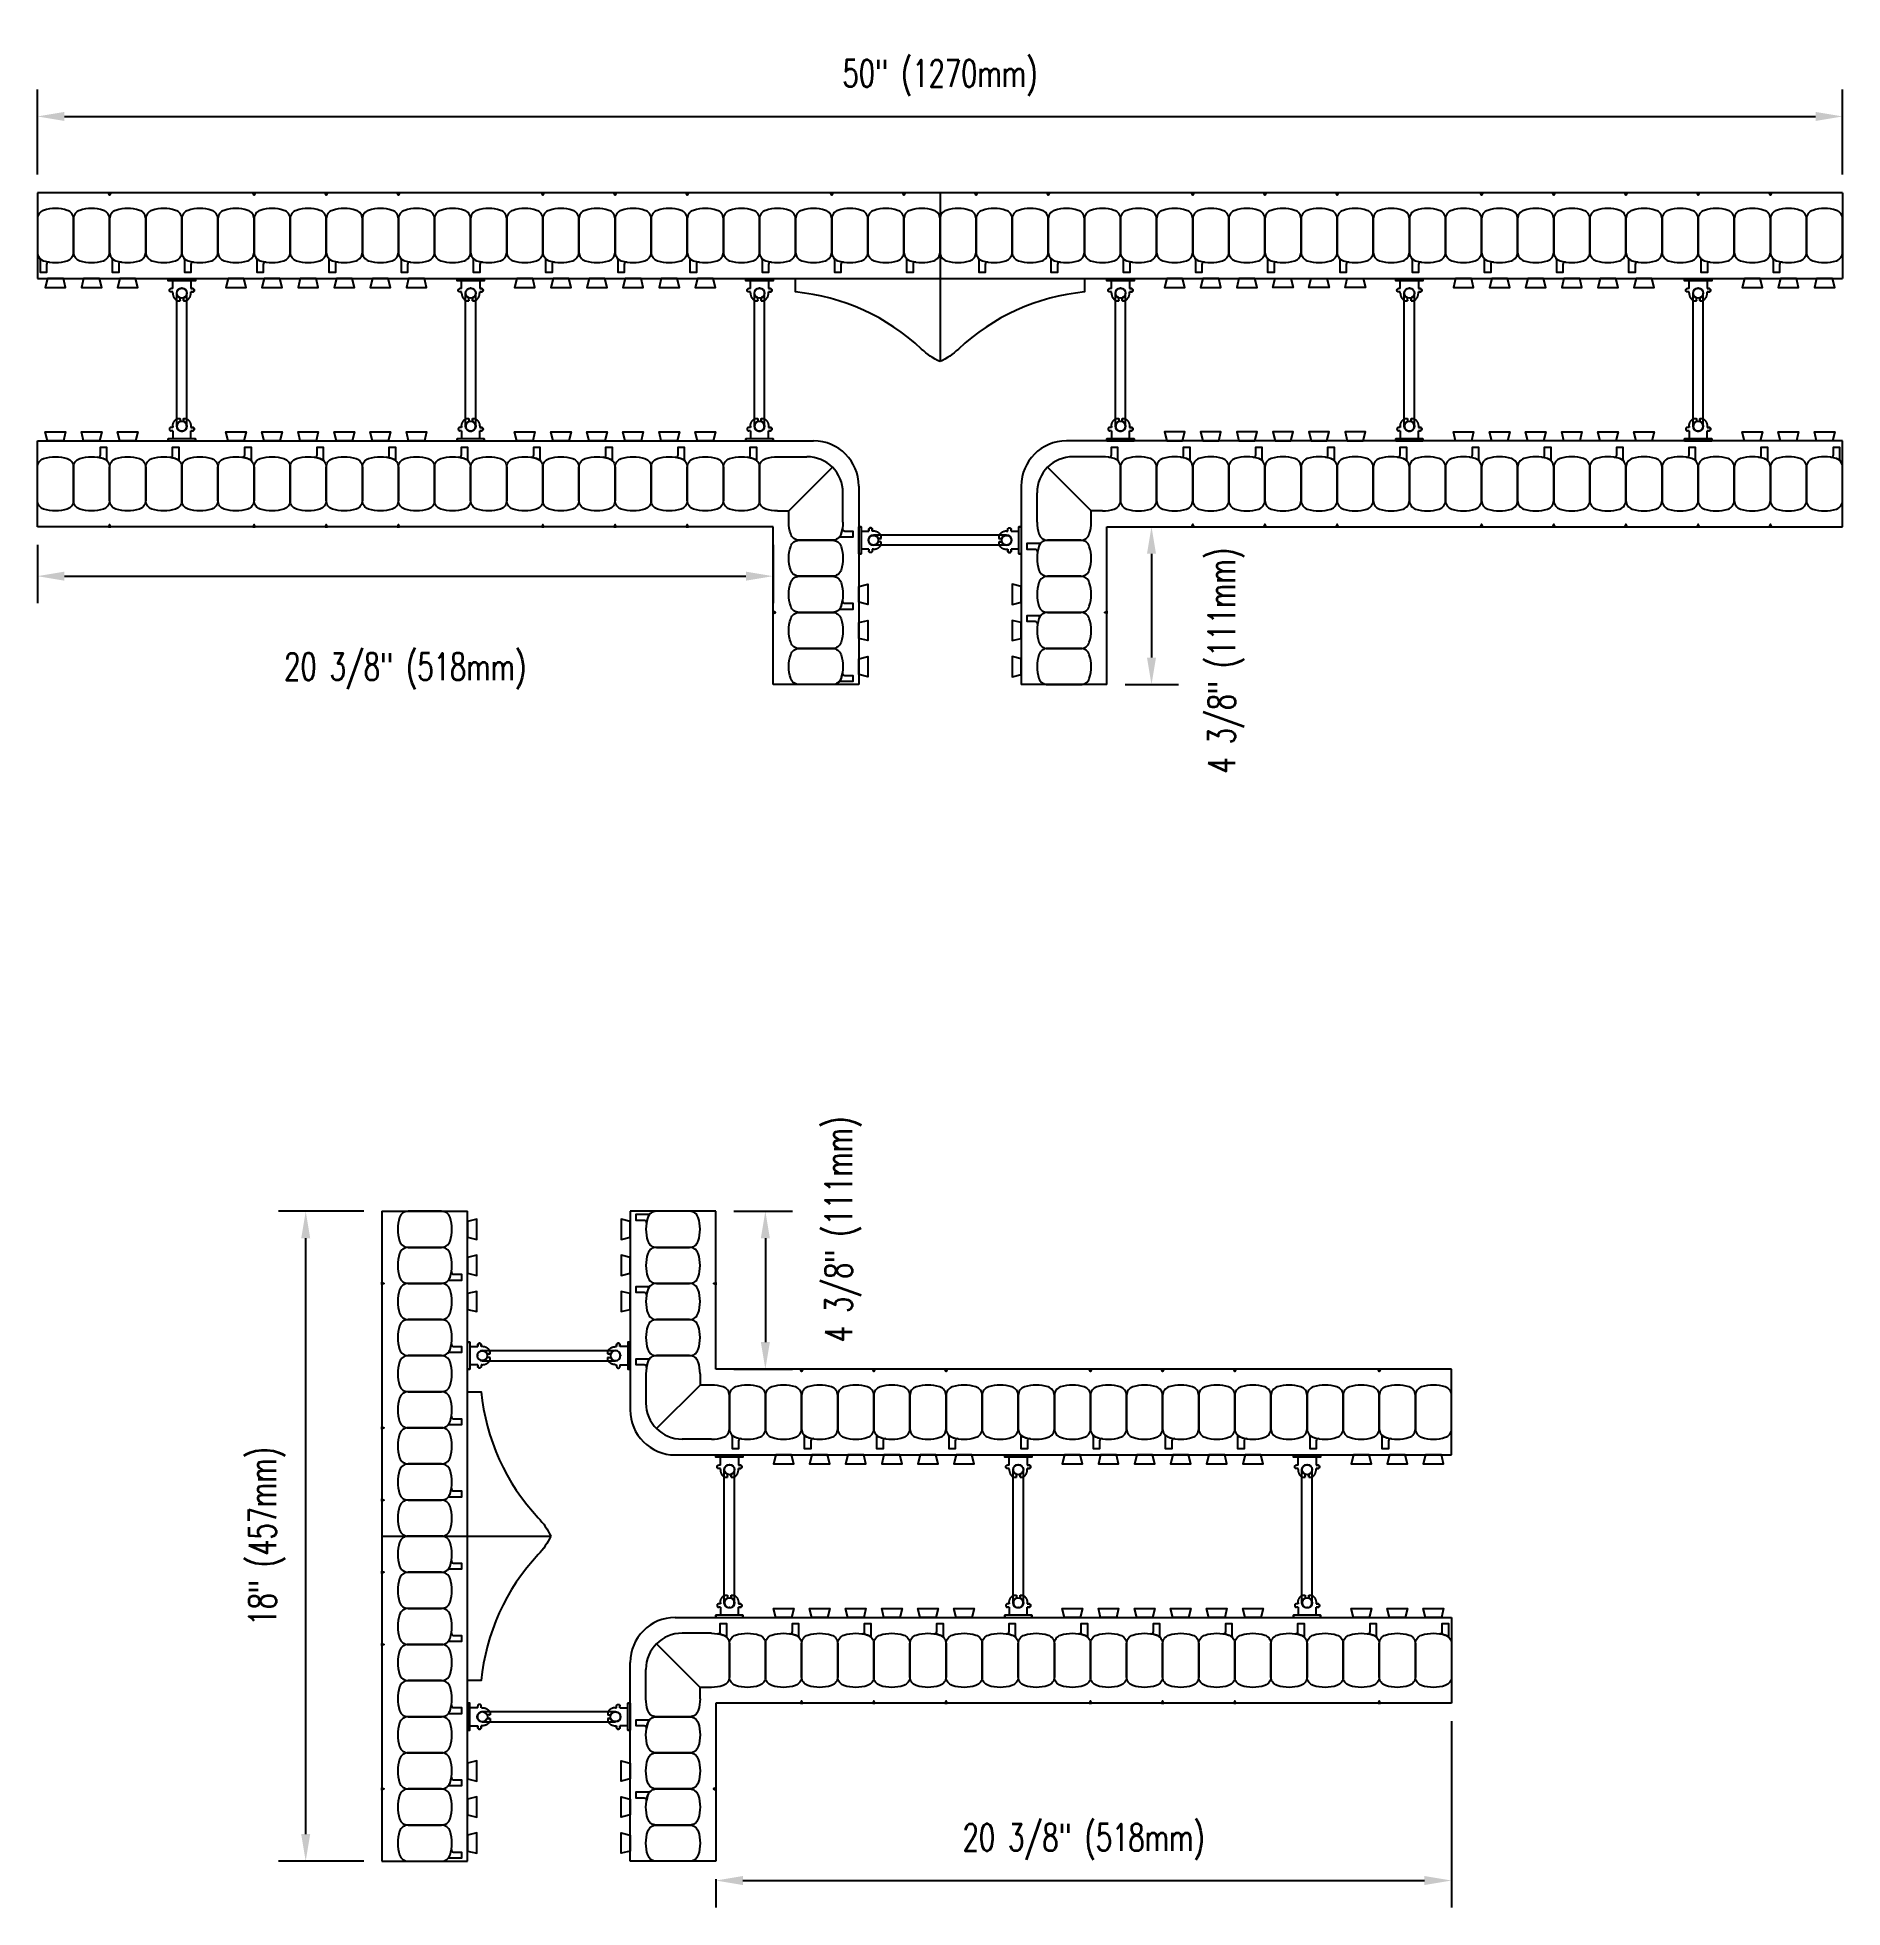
# Model space of a CAD drawing. Header units: inches. Extents: x 249.2 to 299.2, y 79.8 to 131.6.
import ezdxf

# ---------------------------------------------------------------- set-up
doc = ezdxf.new("R2010")
doc.units = ezdxf.units.IN
doc.header["$MEASUREMENT"] = 0
for name, color, linetype in [('line25', 2, 'Continuous'), ('LINE50', 5, 'Continuous'), ('LINE9', 9, 'Continuous'), ('TEXT', 4, 'Continuous')]:
    doc.layers.add(name, color=color, linetype=linetype)
doc.styles.add('DIM', font='romans.shx', dxfattribs={"width": 0.7})
doc.dimstyles.new('ext_8', dxfattribs={"dimscale": 8, "dimtxt": 0.09375, "dimasz": 0.09375, "dimexe": 0.09375, "dimexo": 0.0625, "dimgap": 0.0625, "dimtad": 1, "dimdec": 4, "dimzin": 3, "dimdsep": 46, "dimlunit": 4, "dimtxsty": 'DIM', "dimcen": 0.09, "dimdle": 0.09375, "dimclrt": 4, "dimadec": 0, "dimazin": 0, "dimtfac": 1, "dimtdec": 4, "dimtmove": 2, "dimatfit": 3, "dimfxl": 0, "dimfrac": 2, "dimtolj": 1, "dimtzin": 0, "dimarcsym": 0})

msp = doc.modelspace()

# ---------------------------------------------------------------- blocks, each defined once
blk = doc.blocks.new('*D16')
at = {"layer": 'Defpoints', "color": 0}
for p in [(249.205, 118.001), (269.58, 118.001), (269.58, 116.631)]:
    blk.add_point(p, dxfattribs=at)
at = {"layer": 'TEXT', "color": 0, "lineweight": -2}
for p, q in [((249.205, 117.501), (249.205, 115.881)), ((269.58, 117.501), (269.58, 115.881)), ((249.955, 116.631), (268.83, 116.631))]:
    blk.add_line(p, q, dxfattribs=at)
at = {"layer": 'TEXT', "color": 0}
for points in [[(249.955, 116.756), (249.955, 116.506), (249.205, 116.631)], [(268.83, 116.756), (268.83, 116.506), (269.58, 116.631)]]:
    blk.add_solid(points, dxfattribs=at)
at = {"layer": 'TEXT', "color": 4, "insert": (259.393, 114.002), "char_height": 0.75, "attachment_point": 5, "style": 'DIM'}
blk.add_mtext('\\A1;20 3/8" (518mm)', dxfattribs=at)
blk = doc.blocks.new('*D17')
at = {"layer": 'Defpoints', "color": 0}
for p in [(299.205, 129.362), (249.205, 127.251), (299.205, 127.251)]:
    blk.add_point(p, dxfattribs=at)
at = {"layer": 'TEXT', "color": 0, "lineweight": -2}
for p, q in [((249.205, 127.751), (249.205, 130.112)), ((299.205, 127.751), (299.205, 130.112)), ((249.955, 129.362), (298.455, 129.362))]:
    blk.add_line(p, q, dxfattribs=at)
at = {"layer": 'TEXT', "color": 0}
for points in [[(249.955, 129.487), (249.955, 129.237), (249.205, 129.362)], [(298.455, 129.487), (298.455, 129.237), (299.205, 129.362)]]:
    blk.add_solid(points, dxfattribs=at)
at = {"layer": 'TEXT', "color": 4, "insert": (274.205, 130.433), "char_height": 0.75, "attachment_point": 5, "style": 'DIM'}
blk.add_mtext('\\A1;50" (1270mm)', dxfattribs=at)
blk = doc.blocks.new('*D18')
at = {"layer": 'Defpoints', "color": 0}
for p in [(256.637, 99.043), (258.747, 99.043), (258.747, 81.043)]:
    blk.add_point(p, dxfattribs=at)
at = {"layer": 'TEXT', "color": 0, "lineweight": -2}
for p, q in [((258.247, 99.043), (255.887, 99.043)), ((256.637, 81.793), (256.637, 98.293)), ((258.247, 81.043), (255.887, 81.043))]:
    blk.add_line(p, q, dxfattribs=at)
at = {"layer": 'TEXT', "color": 0}
for points in [[(256.512, 98.293), (256.762, 98.293), (256.637, 99.043)], [(256.512, 81.793), (256.762, 81.793), (256.637, 81.043)]]:
    blk.add_solid(points, dxfattribs=at)
at = {"layer": 'TEXT', "color": 4, "insert": (255.566, 90.043), "char_height": 0.75, "attachment_point": 5, "rotation": 90, "style": 'DIM'}
blk.add_mtext('\\A1;18" (457mm)', dxfattribs=at)
blk = doc.blocks.new('*D19')
at = {"layer": 'Defpoints', "color": 0}
for p in [(288.372, 85.418), (267.997, 81.043), (288.372, 80.507)]:
    blk.add_point(p, dxfattribs=at)
at = {"layer": 'TEXT', "color": 0, "lineweight": -2}
for p, q in [((288.372, 84.918), (288.372, 79.757)), ((267.997, 80.543), (267.997, 79.757)), ((268.747, 80.507), (287.622, 80.507))]:
    blk.add_line(p, q, dxfattribs=at)
at = {"layer": 'TEXT', "color": 0}
for points in [[(268.747, 80.632), (268.747, 80.382), (267.997, 80.507)], [(287.622, 80.632), (287.622, 80.382), (288.372, 80.507)]]:
    blk.add_solid(points, dxfattribs=at)
at = {"layer": 'TEXT', "color": 4, "insert": (278.185, 81.579), "char_height": 0.75, "attachment_point": 5, "style": 'DIM'}
blk.add_mtext('\\A1;20 3/8" (518mm)', dxfattribs=at)
blk = doc.blocks.new('*D20')
at = {"layer": 'Defpoints', "color": 0}
for p in [(267.997, 99.043), (267.997, 94.668), (269.368, 94.668)]:
    blk.add_point(p, dxfattribs=at)
at = {"layer": 'TEXT', "color": 0, "lineweight": -2}
for p, q in [((268.497, 99.043), (270.118, 99.043)), ((269.368, 98.293), (269.368, 95.418)), ((268.497, 94.668), (270.118, 94.668))]:
    blk.add_line(p, q, dxfattribs=at)
at = {"layer": 'TEXT', "color": 0}
for points in [[(269.243, 98.293), (269.493, 98.293), (269.368, 99.043)], [(269.243, 95.418), (269.493, 95.418), (269.368, 94.668)]]:
    blk.add_solid(points, dxfattribs=at)
at = {"layer": 'TEXT', "color": 4, "insert": (271.523, 98.542), "char_height": 0.75, "attachment_point": 5, "rotation": 90, "style": 'DIM'}
blk.add_mtext('\\A1;4 3/8" (111mm)', dxfattribs=at)
blk = doc.blocks.new('*D15')
at = {"layer": 'Defpoints', "color": 0}
for p in [(278.83, 118.001), (278.83, 113.626), (280.063, 113.626)]:
    blk.add_point(p, dxfattribs=at)
at = {"layer": 'TEXT', "color": 0, "lineweight": -2}
for p, q in [((279.33, 118.001), (280.813, 118.001)), ((280.063, 117.251), (280.063, 114.376)), ((279.33, 113.626), (280.813, 113.626))]:
    blk.add_line(p, q, dxfattribs=at)
at = {"layer": 'TEXT', "color": 0}
for points in [[(279.938, 117.251), (280.188, 117.251), (280.063, 118.001)], [(279.938, 114.376), (280.188, 114.376), (280.063, 113.626)]]:
    blk.add_solid(points, dxfattribs=at)
at = {"layer": 'TEXT', "color": 4, "insert": (282.134, 114.292), "char_height": 0.75, "attachment_point": 5, "rotation": 90, "style": 'DIM'}
blk.add_mtext('\\A1;4 3/8" (111mm)', dxfattribs=at)
blk = doc.blocks.new('Connector')
blk.add_point((0.271, 0))
at = {"layer": 'LINE9'}
for p, q in [((0, 0.375), (0, -0.375)), ((0.062, -0.375), (0.062, 0.375)), ((0.281, 0.25), (0.062, 0.25))]:
    blk.add_line(p, q, dxfattribs=at)
for points, weights in [([(0.007, 0.375), (0.004, 0.375), (0, 0.375)], [1, 0.972587069138, 0.950305488115]), ([(0.327, 0.343), (0.308, 0.343), (0.281, 0.317), (0.281, 0.297)], [1, 0.85355339, 0.85355339, 1]), ([(0.328, 0.343), (0.327, 0.343), (0.327, 0.343)], [1, 0.70710678, 1]), ([(0.375, 0.297), (0.375, 0.317), (0.348, 0.343), (0.329, 0.343)], [1, 0.85355339, 0.85355339, 1]), ([(0.406, 0.25), (0.546, 0.25), (0.619, 0.131)], [0.958404415409, 0.794674173519, 0.864651571113]), ([(0.619, 0.052), (0.612, 0.049), (0.604, 0.049)], [0.83615024178, 0.892081430621, 1]), ([(0, -0.375), (0.004, -0.375), (0.007, -0.375)], [0.950305488115, 0.972587069138, 1]), ([(0.281, -0.297), (0.281, -0.317), (0.308, -0.343), (0.327, -0.343)], [1, 0.85355339, 0.85355339, 1]), ([(0.327, -0.343), (0.281, -0.343), (0.281, -0.297)], [1, 0.70710678, 1]), ([(0.329, -0.343), (0.348, -0.343), (0.375, -0.317), (0.375, -0.297)], [1, 0.85355339, 0.85355339, 1]), ([(0.375, -0.297), (0.375, -0.343), (0.329, -0.343)], [1, 0.70710678, 1]), ([(0.619, -0.131), (0.546, -0.25), (0.406, -0.25)], [0.864651574428, 0.794674169686, 0.958404415195]), ([(0.604, -0.049), (0.612, -0.049), (0.619, -0.052)], [1, 0.89208144177, 0.836150253337])]:
    blk.add_rational_spline(points, weights, degree=2, dxfattribs=at)
for points, degree in [([(0, 0.375), (0.002, 0.375), (0.005, 0.375), (0.007, 0.375)], 3), ([(0.007, 0.375), (0.021, 0.375), (0.051, 0.375), (0.062, 0.375), (0.062, 0.375)], 3), ([(0.281, 0.25), (0.281, 0.297)], 1), ([(0.327, 0.343), (0.327, 0.343), (0.328, 0.343), (0.328, 0.343)], 3), ([(0.328, 0.343), (0.329, 0.343), (0.329, 0.343), (0.329, 0.343)], 3), ([(0.375, 0.25), (0.375, 0.297)], 1), ([(0.406, 0.25), (0.375, 0.25)], 1), ([(0.406, 0.25), (0.406, 0.25)], 1), ([(0.406, 0.25), (0.406, 0.25)], 1), ([(0.406, 0.25), (0.406, 0.25)], 1), ([(0.406, 0.25), (0.406, 0.25)], 1), ([(0.406, 0.25), (0.406, 0.25)], 1), ([(0.406, 0.25), (0.406, 0.25)], 1), ([(0.406, 0.25), (0.406, 0.25)], 1), ([(0.406, 0.25), (0.406, 0.25)], 1), ([(0.406, 0.25), (0.406, 0.25)], 1), ([(0.406, 0.25), (0.406, 0.25)], 1), ([(0.406, 0.25), (0.406, 0.25)], 1), ([(0.406, 0.25), (0.406, 0.25)], 1), ([(0.406, 0.25), (0.406, 0.25)], 1), ([(0.406, 0.25), (0.406, 0.25)], 1), ([(0.406, 0.25), (0.406, 0.25)], 1), ([(0.406, 0.25), (0.406, 0.25)], 1), ([(0.406, 0.25), (0.406, 0.25)], 1), ([(0.406, 0.25), (0.406, 0.25)], 1), ([(0.406, 0.25), (0.406, 0.25)], 1), ([(0.406, 0.25), (0.406, 0.25)], 1), ([(0.406, 0.25), (0.406, 0.25)], 1), ([(0.406, 0.25), (0.406, 0.25)], 1), ([(0.406, 0.25), (0.406, 0.25)], 1), ([(0.406, 0.25), (0.406, 0.25)], 1), ([(0.604, 0.049), (0.532, 0.049)], 1), ([(0.532, 0.049), (0.532, 0.049)], 1), ([(0.532, 0.049), (0.532, 0.049)], 1), ([(0.532, 0.049), (0.532, 0.049)], 1), ([(0.532, 0.049), (0.532, 0.049)], 1), ([(0.532, 0.049), (0.532, 0.049)], 1), ([(0.532, 0.049), (0.532, 0.049)], 1), ([(0.532, 0.049), (0.532, 0.049)], 1), ([(0.532, 0.049), (0.532, 0.049)], 1), ([(0.532, 0.049), (0.532, 0.049)], 1), ([(0.532, 0.049), (0.532, 0.049)], 1), ([(0.604, 0.049), (0.609, 0.049), (0.614, 0.05), (0.619, 0.052)], 3), ([(0.604, 0.049), (0.604, 0.049)], 1), ([(0.604, 0.049), (0.604, 0.049)], 1), ([(0.604, 0.049), (0.604, 0.049)], 1), ([(0.604, 0.049), (0.604, 0.049)], 1), ([(0.619, 0.131), (0.619, 0.052)], 1), ([(0.619, 0.131), (0.619, 0.131)], 1), ([(0.619, 0.131), (0.619, 0.131)], 1), ([(0.619, 0.131), (0.619, 0.131)], 1), ([(0.619, 0.131), (0.619, 0.131)], 1), ([(0.007, -0.375), (0.005, -0.375), (0.002, -0.375), (0, -0.375)], 3), ([(0.062, -0.375), (0.062, -0.375), (0.051, -0.375), (0.021, -0.375), (0.007, -0.375)], 3), ([(0.062, -0.25), (0.281, -0.25)], 1), ([(0.281, -0.297), (0.281, -0.25)], 1), ([(0.281, -0.25), (0.281, -0.297)], 1), ([(0.328, -0.343), (0.328, -0.343), (0.327, -0.343), (0.327, -0.343)], 3), ([(0.329, -0.343), (0.329, -0.343), (0.329, -0.343), (0.328, -0.343)], 3), ([(0.375, -0.25), (0.375, -0.297)], 1), ([(0.375, -0.297), (0.375, -0.25)], 1), ([(0.406, -0.25), (0.375, -0.25)], 1), ([(0.406, -0.25), (0.406, -0.25)], 1), ([(0.406, -0.25), (0.406, -0.25)], 1), ([(0.406, -0.25), (0.406, -0.25)], 1), ([(0.406, -0.25), (0.406, -0.25)], 1), ([(0.406, -0.25), (0.406, -0.25)], 1), ([(0.406, -0.25), (0.406, -0.25)], 1), ([(0.406, -0.25), (0.406, -0.25)], 1), ([(0.406, -0.25), (0.406, -0.25)], 1), ([(0.406, -0.25), (0.406, -0.25)], 1), ([(0.406, -0.25), (0.406, -0.25)], 1), ([(0.406, -0.25), (0.406, -0.25)], 1), ([(0.532, -0.049), (0.604, -0.049)], 1), ([(0.604, -0.049), (0.58, -0.049), (0.556, -0.049), (0.532, -0.049)], 3), ([(0.532, -0.049), (0.532, -0.049)], 1), ([(0.532, -0.049), (0.532, -0.049)], 1), ([(0.532, -0.049), (0.532, -0.049)], 1), ([(0.532, -0.049), (0.532, -0.049)], 1), ([(0.619, -0.052), (0.614, -0.05), (0.609, -0.049), (0.604, -0.049)], 3), ([(0.604, -0.049), (0.604, -0.049)], 1), ([(0.604, -0.049), (0.604, -0.049)], 1), ([(0.604, -0.049), (0.604, -0.049)], 1), ([(0.604, -0.049), (0.604, -0.049)], 1), ([(0.604, -0.049), (0.604, -0.049)], 1), ([(0.604, -0.049), (0.604, -0.049)], 1), ([(0.604, -0.049), (0.604, -0.049)], 1), ([(0.604, -0.049), (0.604, -0.049)], 1), ([(0.619, -0.052), (0.619, -0.131)], 1), ([(0.619, -0.131), (0.619, -0.131)], 1), ([(0.619, -0.131), (0.619, -0.131)], 1), ([(0.619, -0.131), (0.619, -0.131)], 1), ([(0.619, -0.131), (0.619, -0.131)], 1)]:
    blk.add_open_spline(points, degree=degree, dxfattribs=at)
for points, weights, knots in [([(0.062, 0.375), (0.062, 0.375), (0.046, 0.375), (0.03, 0.375), (0.007, 0.375)], [0.868718858569, 0.861102746415, 1, 0.861102734288, 0.868718859898], [0, 0, 0, 0.5, 0.5, 1, 1, 1]), ([(0.532, 0.049), (0.472, 0.203), (0.333, 0.113), (0.157, 0), (0.333, -0.113), (0.472, -0.203), (0.532, -0.049)], [0.899508922286, 0.599718215298, 1, 0.54226024, 1, 0.599718224335, 0.899508908749], [0, 0, 0, 0.318112, 0.318112, 0.681888, 0.681888, 1, 1, 1]), ([(0.007, -0.375), (0.03, -0.375), (0.046, -0.375), (0.062, -0.375), (0.062, -0.375)], [0.868718859319, 0.861102739573, 1, 0.861102742958, 0.868718858948], [0, 0, 0, 0.5, 0.5, 1, 1, 1])]:
    blk.add_rational_spline(points, weights, degree=2, knots=knots, dxfattribs=at)
blk = doc.blocks.new('WEB4_CENTRE_TOP')
for p, q in [((-0.141, 0), (-0.141, 3.688)), ((0.141, 0), (0.141, 3.688))]:
    blk.add_line(p, q)
for centre in [(0, 3.688), (0, 0)]:
    blk.add_circle(centre, 0.141)

# ---------------------------------------------------------------- dimensions: what is measured, and where the dimension line sits
at = {"layer": 'TEXT'}
for base, p1, p2, text, picture, middle in [((299.2052, 129.3615), (249.2052, 127.2511), (299.2052, 127.2511), '50" (1270mm)', '*D17', (274.2052, 130.4329)), ((288.3724, 80.5072), (267.9974, 81.0427), (288.3724, 85.4177), '20 3/8" (518mm)', '*D19', (278.1849, 81.5786))]:
    dim = msp.add_linear_dim(base=base, p1=p1, p2=p2, text=text, dimstyle='ext_8', override={"dimdec": 3}, dxfattribs=at)
    dim.commit()
    dim.dimension.update_dxf_attribs({"geometry": picture, "text_midpoint": middle})
dim = msp.add_linear_dim(base=(269.5802, 116.6306), p1=(249.2052, 118.0011), p2=(269.5802, 118.0011), text='20 3/8" (518mm)', dimstyle='ext_8', override={"dimdec": 3}, dxfattribs=at)
dim.commit()
dim.dimension.update_dxf_attribs({"geometry": '*D16', "text_midpoint": (259.3927, 114.0018), "dimtype": 160})
for base, p1, p2, angle, picture, middle in [((280.0629, 113.6261), (278.8302, 118.0011), (278.8302, 113.6261), 270, '*D15', (282.1344, 114.2917)), ((269.368, 94.6677), (267.9974, 99.0427), (267.9974, 94.6677), 90, '*D20', (271.5227, 98.5421))]:
    dim = msp.add_linear_dim(base=base, p1=p1, p2=p2, angle=angle, text='4 3/8" (111mm)', dimstyle='ext_8', override={"dimdec": 3}, dxfattribs=at)
    dim.commit()
    dim.dimension.update_dxf_attribs({"geometry": picture, "text_midpoint": middle, "dimtype": 160})
dim = msp.add_linear_dim(base=(256.637, 99.0427), p1=(258.7474, 81.0427), p2=(258.7474, 99.0427), angle=90, text='18" (457mm)', dimstyle='ext_8', override={"dimdec": 3}, dxfattribs=at)
dim.commit()
dim.dimension.update_dxf_attribs({"geometry": '*D18', "text_midpoint": (255.5656, 90.0427)})

# ---------------------------------------------------------------- linework, layer by layer
at = {"layer": 'line25'}
for p, q in [((249.2052, 124.8761), (274.2052, 124.8761)), ((274.2052, 124.8761), (299.2052, 124.8761)), ((249.2052, 120.3761), (270.7052, 120.3761)), ((299.2052, 120.3761), (277.7052, 120.3761)), ((271.9552, 119.1261), (271.9552, 113.6261)), ((276.4552, 119.1261), (276.4552, 113.6261)), ((261.1224, 90.0427), (261.1224, 99.0427)), ((265.6224, 99.0427), (265.6224, 93.5427)), ((266.8724, 92.2927), (288.3724, 92.2927)), ((261.1224, 81.0427), (261.1224, 90.0427)), ((266.8724, 87.7927), (288.3724, 87.7927)), ((265.6224, 81.0427), (265.6224, 86.5427))]:
    msp.add_line(p, q, dxfattribs=at)
for points in [[(249.4863, 124.8761), (249.424, 124.6261), (249.9863, 124.6261), (249.924, 124.8761)], [(250.4863, 124.8761), (250.424, 124.6261), (250.9863, 124.6261), (250.924, 124.8761)], [(251.4863, 124.8761), (251.424, 124.6261), (251.9863, 124.6261), (251.924, 124.8761)], [(254.4863, 124.8761), (254.424, 124.6261), (254.9863, 124.6261), (254.924, 124.8761)], [(255.4863, 124.8761), (255.424, 124.6261), (255.9863, 124.6261), (255.924, 124.8761)], [(256.4863, 124.8761), (256.424, 124.6261), (256.9863, 124.6261), (256.924, 124.8761)], [(257.4863, 124.8761), (257.424, 124.6261), (257.9863, 124.6261), (257.924, 124.8761)], [(258.4863, 124.8761), (258.424, 124.6261), (258.9863, 124.6261), (258.924, 124.8761)], [(259.4863, 124.8761), (259.424, 124.6261), (259.9863, 124.6261), (259.924, 124.8761)], [(262.4863, 124.8761), (262.424, 124.6261), (262.9863, 124.6261), (262.924, 124.8761)], [(263.4863, 124.8761), (263.424, 124.6261), (263.9863, 124.6261), (263.924, 124.8761)], [(264.4863, 124.8761), (264.424, 124.6261), (264.9863, 124.6261), (264.924, 124.8761)], [(265.4863, 124.8761), (265.424, 124.6261), (265.9863, 124.6261), (265.924, 124.8761)], [(266.4863, 124.8761), (266.424, 124.6261), (266.9863, 124.6261), (266.924, 124.8761)], [(267.4863, 124.8761), (267.424, 124.6261), (267.9863, 124.6261), (267.924, 124.8761)], [(280.4863, 124.8761), (280.424, 124.6261), (280.9863, 124.6261), (280.924, 124.8761)], [(281.4863, 124.8761), (281.424, 124.6261), (281.9863, 124.6261), (281.924, 124.8761)], [(282.4863, 124.8761), (282.424, 124.6261), (282.9863, 124.6261), (282.924, 124.8761)], [(283.924, 124.8761), (283.9863, 124.6261), (283.424, 124.6261), (283.4863, 124.8761)], [(284.924, 124.8761), (284.9863, 124.6261), (284.424, 124.6261), (284.4863, 124.8761)], [(285.924, 124.8761), (285.9863, 124.6261), (285.424, 124.6261), (285.4863, 124.8761)], [(288.4863, 124.8761), (288.424, 124.6261), (288.9863, 124.6261), (288.924, 124.8761)], [(289.4863, 124.8761), (289.424, 124.6261), (289.9863, 124.6261), (289.924, 124.8761)], [(290.4863, 124.8761), (290.424, 124.6261), (290.9863, 124.6261), (290.924, 124.8761)], [(291.4863, 124.8761), (291.424, 124.6261), (291.9863, 124.6261), (291.924, 124.8761)], [(292.4863, 124.8761), (292.424, 124.6261), (292.9863, 124.6261), (292.924, 124.8761)], [(293.4863, 124.8761), (293.424, 124.6261), (293.9863, 124.6261), (293.924, 124.8761)], [(296.4863, 124.8761), (296.424, 124.6261), (296.9863, 124.6261), (296.924, 124.8761)], [(297.4863, 124.8761), (297.424, 124.6261), (297.9863, 124.6261), (297.924, 124.8761)], [(298.4863, 124.8761), (298.424, 124.6261), (298.9863, 124.6261), (298.924, 124.8761)], [(249.4863, 120.3761), (249.424, 120.6261), (249.9863, 120.6261), (249.924, 120.3761)], [(250.4863, 120.3761), (250.424, 120.6261), (250.9863, 120.6261), (250.924, 120.3761)], [(251.4863, 120.3761), (251.424, 120.6261), (251.9863, 120.6261), (251.924, 120.3761)], [(254.4863, 120.3761), (254.424, 120.6261), (254.9863, 120.6261), (254.924, 120.3761)], [(255.4863, 120.3761), (255.424, 120.6261), (255.9863, 120.6261), (255.924, 120.3761)], [(256.4863, 120.3761), (256.424, 120.6261), (256.9863, 120.6261), (256.924, 120.3761)], [(257.4863, 120.3761), (257.424, 120.6261), (257.9863, 120.6261), (257.924, 120.3761)], [(258.4863, 120.3761), (258.424, 120.6261), (258.9863, 120.6261), (258.924, 120.3761)], [(259.4863, 120.3761), (259.424, 120.6261), (259.9863, 120.6261), (259.924, 120.3761)], [(262.4863, 120.3761), (262.424, 120.6261), (262.9863, 120.6261), (262.924, 120.3761)], [(263.4863, 120.3761), (263.424, 120.6261), (263.9863, 120.6261), (263.924, 120.3761)], [(264.4863, 120.3761), (264.424, 120.6261), (264.9863, 120.6261), (264.924, 120.3761)], [(265.4863, 120.3761), (265.424, 120.6261), (265.9863, 120.6261), (265.924, 120.3761)], [(266.4863, 120.3761), (266.424, 120.6261), (266.9863, 120.6261), (266.924, 120.3761)], [(267.4863, 120.3761), (267.424, 120.6261), (267.9863, 120.6261), (267.924, 120.3761)], [(280.924, 120.3761), (280.9863, 120.6261), (280.424, 120.6261), (280.4863, 120.3761)], [(281.924, 120.3761), (281.9863, 120.6261), (281.424, 120.6261), (281.4863, 120.3761)], [(282.924, 120.3761), (282.9863, 120.6261), (282.424, 120.6261), (282.4863, 120.3761)], [(283.924, 120.3761), (283.9863, 120.6261), (283.424, 120.6261), (283.4863, 120.3761)], [(284.924, 120.3761), (284.9863, 120.6261), (284.424, 120.6261), (284.4863, 120.3761)], [(285.924, 120.3761), (285.9863, 120.6261), (285.424, 120.6261), (285.4863, 120.3761)], [(288.4863, 120.3761), (288.424, 120.6261), (288.9863, 120.6261), (288.924, 120.3761)], [(289.4863, 120.3761), (289.424, 120.6261), (289.9863, 120.6261), (289.924, 120.3761)], [(290.4863, 120.3761), (290.424, 120.6261), (290.9863, 120.6261), (290.924, 120.3761)], [(291.4863, 120.3761), (291.424, 120.6261), (291.9863, 120.6261), (291.924, 120.3761)], [(292.4863, 120.3761), (292.424, 120.6261), (292.9863, 120.6261), (292.924, 120.3761)], [(293.4863, 120.3761), (293.424, 120.6261), (293.9863, 120.6261), (293.924, 120.3761)], [(296.4863, 120.3761), (296.424, 120.6261), (296.9863, 120.6261), (296.924, 120.3761)], [(297.4863, 120.3761), (297.424, 120.6261), (297.9863, 120.6261), (297.924, 120.3761)], [(298.4863, 120.3761), (298.424, 120.6261), (298.9863, 120.6261), (298.924, 120.3761)], [(271.9552, 116.345), (272.2052, 116.4073), (272.2052, 115.845), (271.9552, 115.9073)], [(276.4552, 116.345), (276.2052, 116.4073), (276.2052, 115.845), (276.4552, 115.9073)], [(271.9552, 115.345), (272.2052, 115.4073), (272.2052, 114.845), (271.9552, 114.9073)], [(276.4552, 115.345), (276.2052, 115.4073), (276.2052, 114.845), (276.4552, 114.9073)], [(271.9552, 114.345), (272.2052, 114.4073), (272.2052, 113.845), (271.9552, 113.9073)], [(276.4552, 114.345), (276.2052, 114.4073), (276.2052, 113.845), (276.4552, 113.9073)], [(261.1224, 98.3239), (261.3724, 98.2616), (261.3724, 98.8239), (261.1224, 98.7616)], [(265.6224, 98.7616), (265.3724, 98.8239), (265.3724, 98.2616), (265.6224, 98.3239)], [(261.1224, 97.3239), (261.3724, 97.2616), (261.3724, 97.8239), (261.1224, 97.7616)], [(265.6224, 97.7616), (265.3724, 97.8239), (265.3724, 97.2616), (265.6224, 97.3239)], [(261.1224, 96.3239), (261.3724, 96.2616), (261.3724, 96.8239), (261.1224, 96.7616)], [(265.6224, 96.7616), (265.3724, 96.8239), (265.3724, 96.2616), (265.6224, 96.3239)], [(269.6536, 92.2927), (269.5912, 92.0427), (270.1536, 92.0427), (270.0912, 92.2927)], [(270.6536, 92.2927), (270.5912, 92.0427), (271.1536, 92.0427), (271.0912, 92.2927)], [(271.6536, 92.2927), (271.5912, 92.0427), (272.1536, 92.0427), (272.0912, 92.2927)], [(272.6536, 92.2927), (272.5912, 92.0427), (273.1536, 92.0427), (273.0912, 92.2927)], [(273.6536, 92.2927), (273.5912, 92.0427), (274.1536, 92.0427), (274.0912, 92.2927)], [(274.6536, 92.2927), (274.5912, 92.0427), (275.1536, 92.0427), (275.0912, 92.2927)], [(277.6536, 92.2927), (277.5912, 92.0427), (278.1536, 92.0427), (278.0912, 92.2927)], [(278.6536, 92.2927), (278.5912, 92.0427), (279.1536, 92.0427), (279.0912, 92.2927)], [(279.6536, 92.2927), (279.5912, 92.0427), (280.1536, 92.0427), (280.0912, 92.2927)], [(280.6536, 92.2927), (280.5912, 92.0427), (281.1536, 92.0427), (281.0912, 92.2927)], [(281.6536, 92.2927), (281.5912, 92.0427), (282.1536, 92.0427), (282.0912, 92.2927)], [(282.6536, 92.2927), (282.5912, 92.0427), (283.1536, 92.0427), (283.0912, 92.2927)], [(285.6536, 92.2927), (285.5912, 92.0427), (286.1536, 92.0427), (286.0912, 92.2927)], [(286.6536, 92.2927), (286.5912, 92.0427), (287.1536, 92.0427), (287.0912, 92.2927)], [(287.6536, 92.2927), (287.5912, 92.0427), (288.1536, 92.0427), (288.0912, 92.2927)], [(269.6536, 87.7927), (269.5912, 88.0427), (270.1536, 88.0427), (270.0912, 87.7927)], [(270.6536, 87.7927), (270.5912, 88.0427), (271.1536, 88.0427), (271.0912, 87.7927)], [(271.6536, 87.7927), (271.5912, 88.0427), (272.1536, 88.0427), (272.0912, 87.7927)], [(272.6536, 87.7927), (272.5912, 88.0427), (273.1536, 88.0427), (273.0912, 87.7927)], [(273.6536, 87.7927), (273.5912, 88.0427), (274.1536, 88.0427), (274.0912, 87.7927)], [(274.6536, 87.7927), (274.5912, 88.0427), (275.1536, 88.0427), (275.0912, 87.7927)], [(277.6536, 87.7927), (277.5912, 88.0427), (278.1536, 88.0427), (278.0912, 87.7927)], [(278.6536, 87.7927), (278.5912, 88.0427), (279.1536, 88.0427), (279.0912, 87.7927)], [(279.6536, 87.7927), (279.5912, 88.0427), (280.1536, 88.0427), (280.0912, 87.7927)], [(280.6536, 87.7927), (280.5912, 88.0427), (281.1536, 88.0427), (281.0912, 87.7927)], [(281.6536, 87.7927), (281.5912, 88.0427), (282.1536, 88.0427), (282.0912, 87.7927)], [(282.6536, 87.7927), (282.5912, 88.0427), (283.1536, 88.0427), (283.0912, 87.7927)], [(285.6536, 87.7927), (285.5912, 88.0427), (286.1536, 88.0427), (286.0912, 87.7927)], [(286.6536, 87.7927), (286.5912, 88.0427), (287.1536, 88.0427), (287.0912, 87.7927)], [(287.6536, 87.7927), (287.5912, 88.0427), (288.1536, 88.0427), (288.0912, 87.7927)], [(261.1224, 83.3239), (261.3724, 83.2616), (261.3724, 83.8239), (261.1224, 83.7616)], [(265.6224, 83.3239), (265.3724, 83.2616), (265.3724, 83.8239), (265.6224, 83.7616)], [(261.1224, 82.3239), (261.3724, 82.2616), (261.3724, 82.8239), (261.1224, 82.7616)], [(265.6224, 82.3239), (265.3724, 82.2616), (265.3724, 82.8239), (265.6224, 82.7616)], [(261.1224, 81.3239), (261.3724, 81.2616), (261.3724, 81.8239), (261.1224, 81.7616)], [(265.6224, 81.3239), (265.3724, 81.2616), (265.3724, 81.8239), (265.6224, 81.7616)]]:
    msp.add_lwpolyline(points, close=True, dxfattribs=at)
for centre, start, end in [((270.7052, 119.1261), 0, 90), ((277.7052, 119.1261), 90, 180), ((266.8724, 93.5427), 180, 270), ((266.8724, 86.5427), 90, 180)]:
    msp.add_arc(centre, 1.25, start, end, dxfattribs=at)
at = {"layer": 'LINE50'}
for p, q in [((249.2052, 127.2511), (249.2052, 124.8761)), ((274.2052, 127.2511), (249.2052, 127.2511)), ((299.2052, 127.2511), (274.2052, 127.2511)), ((299.2052, 127.2511), (299.2052, 124.8761)), ((249.2052, 118.0011), (249.2052, 120.3761)), ((299.2052, 118.0011), (299.2052, 120.3761)), ((269.5802, 118.0011), (249.2052, 118.0011)), ((269.5802, 113.6261), (269.5802, 118.0011)), ((278.8302, 118.0011), (299.2052, 118.0011)), ((278.8302, 113.6261), (278.8302, 118.0011)), ((271.9552, 113.6261), (269.5802, 113.6261)), ((278.8302, 113.6261), (276.4552, 113.6261)), ((258.7474, 99.0427), (258.7474, 90.0427)), ((258.7474, 99.0427), (261.1224, 99.0427)), ((267.9974, 99.0427), (265.6224, 99.0427)), ((267.9974, 94.6677), (267.9974, 99.0427)), ((288.3724, 94.6677), (267.9974, 94.6677)), ((288.3724, 92.2927), (288.3724, 94.6677)), ((258.7474, 90.0427), (258.7474, 81.0427)), ((288.3724, 87.7927), (288.3724, 85.4177)), ((267.9974, 85.4177), (267.9974, 81.0427)), ((288.3724, 85.4177), (267.9974, 85.4177)), ((258.7474, 81.0427), (261.1224, 81.0427)), ((267.9974, 81.0427), (265.6224, 81.0427))]:
    msp.add_line(p, q, dxfattribs=at)
at = {"layer": 'LINE9'}
for p, q in [((274.2052, 127.2511), (274.2052, 122.5712)), ((269.7052, 119.9386), (270.5177, 119.9386)), ((270.0177, 118.4386), (271.2248, 119.6457)), ((278.3927, 118.4386), (277.1856, 119.6457)), ((278.7052, 119.9386), (277.8927, 119.9386)), ((271.5177, 118.1261), (271.5177, 118.9386)), ((276.8927, 118.1261), (276.8927, 118.9386)), ((269.7052, 118.4386), (270.0177, 118.4386)), ((270.0177, 118.1261), (270.0177, 118.4386)), ((278.7052, 118.4386), (278.3927, 118.4386)), ((278.3927, 118.1261), (278.3927, 118.4386)), ((266.0599, 94.5427), (266.0599, 93.7302)), ((267.5599, 94.5427), (267.5599, 94.2302)), ((267.5599, 94.2302), (266.3528, 93.0231)), ((267.8724, 94.2302), (267.5599, 94.2302)), ((267.8724, 92.7302), (267.0599, 92.7302)), ((258.7474, 90.0427), (263.4273, 90.0427)), ((258.7474, 90.0427), (263.4273, 90.0427)), ((267.5599, 85.8552), (266.3528, 87.0624)), ((267.8724, 87.3552), (267.0599, 87.3552)), ((266.0599, 85.5427), (266.0599, 86.3552)), ((267.5599, 85.5427), (267.5599, 85.8552)), ((267.8724, 85.8552), (267.5599, 85.8552))]:
    msp.add_line(p, q, dxfattribs=at)
for points in [[(251.2364, 127.2511), (251.2052, 127.1866), (251.1739, 127.2511)], [(255.2364, 127.2511), (255.2052, 127.1866), (255.1739, 127.2511)], [(255.2364, 127.2511), (255.2052, 127.1866), (255.1739, 127.2511)], [(257.2364, 127.2511), (257.2052, 127.1866), (257.1739, 127.2511)], [(259.2364, 127.2511), (259.2052, 127.1866), (259.1739, 127.2511)], [(263.2364, 127.2511), (263.2052, 127.1866), (263.1739, 127.2511)], [(263.2364, 127.2511), (263.2052, 127.1866), (263.1739, 127.2511)], [(265.2364, 127.2511), (265.2052, 127.1866), (265.1739, 127.2511)], [(267.2364, 127.2511), (267.2052, 127.1866), (267.1739, 127.2511)], [(271.2364, 127.2511), (271.2052, 127.1866), (271.1739, 127.2511)], [(273.2364, 127.2511), (273.2052, 127.1866), (273.1739, 127.2511)], [(275.2364, 127.2511), (275.2052, 127.1866), (275.1739, 127.2511)], [(277.2364, 127.2511), (277.2052, 127.1866), (277.1739, 127.2511)], [(281.2364, 127.2511), (281.2052, 127.1866), (281.1739, 127.2511)], [(281.2364, 127.2511), (281.2052, 127.1866), (281.1739, 127.2511)], [(283.2364, 127.2511), (283.2052, 127.1866), (283.1739, 127.2511)], [(285.2364, 127.2511), (285.2052, 127.1866), (285.1739, 127.2511)], [(289.2364, 127.2511), (289.2052, 127.1866), (289.1739, 127.2511)], [(291.2364, 127.2511), (291.2052, 127.1866), (291.1739, 127.2511)], [(293.2364, 127.2511), (293.2052, 127.1866), (293.1739, 127.2511)], [(295.2364, 127.2511), (295.2052, 127.1866), (295.1739, 127.2511)], [(297.2364, 127.2511), (297.2052, 127.1866), (297.1739, 127.2511)], [(251.2364, 118.0011), (251.2052, 118.0656), (251.1739, 118.0011)], [(255.2364, 118.0011), (255.2052, 118.0656), (255.1739, 118.0011)], [(255.2364, 118.0011), (255.2052, 118.0656), (255.1739, 118.0011)], [(257.2364, 118.0011), (257.2052, 118.0656), (257.1739, 118.0011)], [(259.2364, 118.0011), (259.2052, 118.0656), (259.1739, 118.0011)], [(263.2364, 118.0011), (263.2052, 118.0656), (263.1739, 118.0011)], [(263.2364, 118.0011), (263.2052, 118.0656), (263.1739, 118.0011)], [(265.2364, 118.0011), (265.2052, 118.0656), (265.1739, 118.0011)], [(267.2364, 118.0011), (267.2052, 118.0656), (267.1739, 118.0011)], [(281.2364, 118.0027), (281.2052, 118.0672), (281.1739, 118.0027)], [(281.2364, 118.0027), (281.2052, 118.0672), (281.1739, 118.0027)], [(283.2364, 118.0027), (283.2052, 118.0672), (283.1739, 118.0027)], [(285.2364, 118.0027), (285.2052, 118.0672), (285.1739, 118.0027)], [(289.2364, 118.0027), (289.2052, 118.0672), (289.1739, 118.0027)], [(291.2364, 118.0027), (291.2052, 118.0672), (291.1739, 118.0027)], [(293.2364, 118.0027), (293.2052, 118.0672), (293.1739, 118.0027)], [(295.2364, 118.0027), (295.2052, 118.0672), (295.1739, 118.0027)], [(297.2364, 118.0027), (297.2052, 118.0672), (297.1739, 118.0027)], [(269.5802, 115.5949), (269.6447, 115.6261), (269.5802, 115.6574)], [(278.8302, 115.5949), (278.7657, 115.6261), (278.8302, 115.6574)], [(258.7474, 97.074), (258.8119, 97.0427), (258.7474, 97.0115)], [(258.7474, 97.074), (258.8119, 97.0427), (258.7474, 97.0115)], [(258.7474, 97.074), (258.8119, 97.0427), (258.7474, 97.0115)], [(267.9974, 97.0064), (267.9329, 97.0377), (267.9974, 97.0689)], [(270.4036, 94.6677), (270.3724, 94.6033), (270.3411, 94.6677)], [(272.4036, 94.6677), (272.3724, 94.6033), (272.3411, 94.6677)], [(274.4036, 94.6677), (274.3724, 94.6033), (274.3411, 94.6677)], [(278.4036, 94.6677), (278.3724, 94.6033), (278.3411, 94.6677)], [(280.4036, 94.6677), (280.3724, 94.6033), (280.3411, 94.6677)], [(282.4036, 94.6677), (282.3724, 94.6033), (282.3411, 94.6677)], [(286.4036, 94.6677), (286.3724, 94.6033), (286.3411, 94.6677)], [(258.7474, 93.074), (258.8119, 93.0427), (258.7474, 93.0115)], [(258.7474, 93.074), (258.8119, 93.0427), (258.7474, 93.0115)], [(258.7474, 91.074), (258.8119, 91.0427), (258.7474, 91.0115)], [(258.7474, 91.074), (258.8119, 91.0427), (258.7474, 91.0115)], [(258.7474, 89.074), (258.8119, 89.0427), (258.7474, 89.0115)], [(258.7474, 87.074), (258.8119, 87.0427), (258.7474, 87.0115)], [(258.7474, 87.074), (258.8119, 87.0427), (258.7474, 87.0115)], [(270.4036, 85.4177), (270.3724, 85.4822), (270.3411, 85.4177)], [(272.4036, 85.4177), (272.3724, 85.4822), (272.3411, 85.4177)], [(274.4036, 85.4177), (274.3724, 85.4822), (274.3411, 85.4177)], [(278.4036, 85.4177), (278.3724, 85.4822), (278.3411, 85.4177)], [(280.4036, 85.4177), (280.3724, 85.4822), (280.3411, 85.4177)], [(282.4036, 85.4177), (282.3724, 85.4822), (282.3411, 85.4177)], [(286.4036, 85.4177), (286.3724, 85.4822), (286.3411, 85.4177)], [(258.7474, 83.074), (258.8119, 83.0427), (258.7474, 83.0115)], [(258.7474, 83.074), (258.8119, 83.0427), (258.7474, 83.0115)], [(267.9974, 83.074), (267.9329, 83.0427), (267.9974, 83.0115)]]:
    msp.add_lwpolyline(points, close=True, dxfattribs=at)
for points in [[(249.3783, 125.3652, 0.1576708), (250.0321, 125.3652, 0.3253046), (250.2052, 125.603), (250.2052, 126.5242, 0.3253046), (250.0321, 126.7621, 0.1576708), (249.3783, 126.7621, 0.3253046), (249.2052, 126.5242), (249.2052, 125.603, 0.3253046)], [(250.3783, 125.3652, 0.1576708), (251.0321, 125.3652, 0.3253046), (251.2052, 125.603), (251.2052, 126.5242, 0.3253046), (251.0321, 126.7621, 0.1576708), (250.3783, 126.7621, 0.3253046), (250.2052, 126.5242), (250.2052, 125.603, 0.3253046)], [(251.3783, 125.3652, 0.1576708), (252.0321, 125.3652, 0.3253046), (252.2052, 125.603), (252.2052, 126.5242, 0.3253046), (252.0321, 126.7621, 0.1576708), (251.3783, 126.7621, 0.3253046), (251.2052, 126.5242), (251.2052, 125.603, 0.3253046)], [(252.3783, 125.3652, 0.1576708), (253.0321, 125.3652, 0.3253046), (253.2052, 125.603), (253.2052, 126.5242, 0.3253046), (253.0321, 126.7621, 0.1576708), (252.3783, 126.7621, 0.3253046), (252.2052, 126.5242), (252.2052, 125.603, 0.3253046)], [(253.3783, 125.3652, 0.1576708), (254.0321, 125.3652, 0.3253046), (254.2052, 125.603), (254.2052, 126.5242, 0.3253046), (254.0321, 126.7621, 0.1576708), (253.3783, 126.7621, 0.3253046), (253.2052, 126.5242), (253.2052, 125.603, 0.3253046)], [(254.3783, 125.3652, 0.1576708), (255.0321, 125.3652, 0.3253046), (255.2052, 125.603), (255.2052, 126.5242, 0.3253046), (255.0321, 126.7621, 0.1576708), (254.3783, 126.7621, 0.3253046), (254.2052, 126.5242), (254.2052, 125.603, 0.3253046)], [(255.3783, 125.3652, 0.1576708), (256.0321, 125.3652, 0.3253046), (256.2052, 125.603), (256.2052, 126.5242, 0.3253046), (256.0321, 126.7621, 0.1576708), (255.3783, 126.7621, 0.3253046), (255.2052, 126.5242), (255.2052, 125.603, 0.3253046)], [(256.3783, 125.3652, 0.1576708), (257.0321, 125.3652, 0.3253046), (257.2052, 125.603), (257.2052, 126.5242, 0.3253046), (257.0321, 126.7621, 0.1576708), (256.3783, 126.7621, 0.3253046), (256.2052, 126.5242), (256.2052, 125.603, 0.3253046)], [(257.3783, 125.3652, 0.1576708), (258.0321, 125.3652, 0.3253046), (258.2052, 125.603), (258.2052, 126.5242, 0.3253046), (258.0321, 126.7621, 0.1576708), (257.3783, 126.7621, 0.3253046), (257.2052, 126.5242), (257.2052, 125.603, 0.3253046)], [(258.3783, 125.3652, 0.1576708), (259.0321, 125.3652, 0.3253046), (259.2052, 125.603), (259.2052, 126.5242, 0.3253046), (259.0321, 126.7621, 0.1576708), (258.3783, 126.7621, 0.3253046), (258.2052, 126.5242), (258.2052, 125.603, 0.3253046)], [(259.3783, 125.3652, 0.1576708), (260.0321, 125.3652, 0.3253046), (260.2052, 125.603), (260.2052, 126.5242, 0.3253046), (260.0321, 126.7621, 0.1576708), (259.3783, 126.7621, 0.3253046), (259.2052, 126.5242), (259.2052, 125.603, 0.3253046)], [(260.3783, 125.3652, 0.1576708), (261.0321, 125.3652, 0.3253046), (261.2052, 125.603), (261.2052, 126.5242, 0.3253046), (261.0321, 126.7621, 0.1576708), (260.3783, 126.7621, 0.3253046), (260.2052, 126.5242), (260.2052, 125.603, 0.3253046)], [(261.3783, 125.3652, 0.1576708), (262.0321, 125.3652, 0.3253046), (262.2052, 125.603), (262.2052, 126.5242, 0.3253046), (262.0321, 126.7621, 0.1576708), (261.3783, 126.7621, 0.3253046), (261.2052, 126.5242), (261.2052, 125.603, 0.3253046)], [(262.3783, 125.3652, 0.1576708), (263.0321, 125.3652, 0.3253046), (263.2052, 125.603), (263.2052, 126.5242, 0.3253046), (263.0321, 126.7621, 0.1576708), (262.3783, 126.7621, 0.3253046), (262.2052, 126.5242), (262.2052, 125.603, 0.3253046)], [(263.3783, 125.3652, 0.1576708), (264.0321, 125.3652, 0.3253046), (264.2052, 125.603), (264.2052, 126.5242, 0.3253046), (264.0321, 126.7621, 0.1576708), (263.3783, 126.7621, 0.3253046), (263.2052, 126.5242), (263.2052, 125.603, 0.3253046)], [(264.3783, 125.3652, 0.1576708), (265.0321, 125.3652, 0.3253046), (265.2052, 125.603), (265.2052, 126.5242, 0.3253046), (265.0321, 126.7621, 0.1576708), (264.3783, 126.7621, 0.3253046), (264.2052, 126.5242), (264.2052, 125.603, 0.3253046)], [(265.3783, 125.3652, 0.1576708), (266.0321, 125.3652, 0.3253046), (266.2052, 125.603), (266.2052, 126.5242, 0.3253046), (266.0321, 126.7621, 0.1576708), (265.3783, 126.7621, 0.3253046), (265.2052, 126.5242), (265.2052, 125.603, 0.3253046)], [(266.3783, 125.3652, 0.1576708), (267.0321, 125.3652, 0.3253046), (267.2052, 125.603), (267.2052, 126.5242, 0.3253046), (267.0321, 126.7621, 0.1576708), (266.3783, 126.7621, 0.3253046), (266.2052, 126.5242), (266.2052, 125.603, 0.3253046)], [(267.3783, 125.3652, 0.1576708), (268.0321, 125.3652, 0.3253046), (268.2052, 125.603), (268.2052, 126.5242, 0.3253046), (268.0321, 126.7621, 0.1576708), (267.3783, 126.7621, 0.3253046), (267.2052, 126.5242), (267.2052, 125.603, 0.3253046)], [(268.3783, 125.3652, 0.1576708), (269.0321, 125.3652, 0.3253046), (269.2052, 125.603), (269.2052, 126.5242, 0.3253046), (269.0321, 126.7621, 0.1576708), (268.3783, 126.7621, 0.3253046), (268.2052, 126.5242), (268.2052, 125.603, 0.3253046)], [(269.3783, 125.3652, 0.1576708), (270.0321, 125.3652, 0.3253046), (270.2052, 125.603), (270.2052, 126.5242, 0.3253046), (270.0321, 126.7621, 0.1576708), (269.3783, 126.7621, 0.3253046), (269.2052, 126.5242), (269.2052, 125.603, 0.3253046)], [(270.3783, 125.3652, 0.1576708), (271.0321, 125.3652, 0.3253046), (271.2052, 125.603), (271.2052, 126.5242, 0.3253046), (271.0321, 126.7621, 0.1576708), (270.3783, 126.7621, 0.3253046), (270.2052, 126.5242), (270.2052, 125.603, 0.3253046)], [(271.3783, 125.3652, 0.1576708), (272.0321, 125.3652, 0.3253046), (272.2052, 125.603), (272.2052, 126.5242, 0.3253046), (272.0321, 126.7621, 0.1576708), (271.3783, 126.7621, 0.3253046), (271.2052, 126.5242), (271.2052, 125.603, 0.3253046)], [(272.3783, 125.3652, 0.1576708), (273.0321, 125.3652, 0.3253046), (273.2052, 125.603), (273.2052, 126.5242, 0.3253046), (273.0321, 126.7621, 0.1576708), (272.3783, 126.7621, 0.3253046), (272.2052, 126.5242), (272.2052, 125.603, 0.3253046)], [(273.3783, 125.3652, 0.1576708), (274.0321, 125.3652, 0.3253046), (274.2052, 125.603), (274.2052, 126.5242, 0.3253046), (274.0321, 126.7621, 0.1576708), (273.3783, 126.7621, 0.3253046), (273.2052, 126.5242), (273.2052, 125.603, 0.3253046)], [(274.3783, 125.3652, 0.1576708), (275.0321, 125.3652, 0.3253046), (275.2052, 125.603), (275.2052, 126.5242, 0.3253046), (275.0321, 126.7621, 0.1576708), (274.3783, 126.7621, 0.3253046), (274.2052, 126.5242), (274.2052, 125.603, 0.3253046)], [(275.3783, 125.3652, 0.1576708), (276.0321, 125.3652, 0.3253046), (276.2052, 125.603), (276.2052, 126.5242, 0.3253046), (276.0321, 126.7621, 0.1576708), (275.3783, 126.7621, 0.3253046), (275.2052, 126.5242), (275.2052, 125.603, 0.3253046)], [(276.3783, 125.3652, 0.1576708), (277.0321, 125.3652, 0.3253046), (277.2052, 125.603), (277.2052, 126.5242, 0.3253046), (277.0321, 126.7621, 0.1576708), (276.3783, 126.7621, 0.3253046), (276.2052, 126.5242), (276.2052, 125.603, 0.3253046)], [(277.3783, 125.3652, 0.1576708), (278.0321, 125.3652, 0.3253046), (278.2052, 125.603), (278.2052, 126.5242, 0.3253046), (278.0321, 126.7621, 0.1576708), (277.3783, 126.7621, 0.3253046), (277.2052, 126.5242), (277.2052, 125.603, 0.3253046)], [(278.3783, 125.3652, 0.1576708), (279.0321, 125.3652, 0.3253046), (279.2052, 125.603), (279.2052, 126.5242, 0.3253046), (279.0321, 126.7621, 0.1576708), (278.3783, 126.7621, 0.3253046), (278.2052, 126.5242), (278.2052, 125.603, 0.3253046)], [(279.3783, 125.3652, 0.1576708), (280.0321, 125.3652, 0.3253046), (280.2052, 125.603), (280.2052, 126.5242, 0.3253046), (280.0321, 126.7621, 0.1576708), (279.3783, 126.7621, 0.3253046), (279.2052, 126.5242), (279.2052, 125.603, 0.3253046)], [(280.3783, 125.3652, 0.1576708), (281.0321, 125.3652, 0.3253046), (281.2052, 125.603), (281.2052, 126.5242, 0.3253046), (281.0321, 126.7621, 0.1576708), (280.3783, 126.7621, 0.3253046), (280.2052, 126.5242), (280.2052, 125.603, 0.3253046)], [(281.3783, 125.3652, 0.1576708), (282.0321, 125.3652, 0.3253046), (282.2052, 125.603), (282.2052, 126.5242, 0.3253046), (282.0321, 126.7621, 0.1576708), (281.3783, 126.7621, 0.3253046), (281.2052, 126.5242), (281.2052, 125.603, 0.3253046)], [(282.3783, 125.3652, 0.1576708), (283.0321, 125.3652, 0.3253046), (283.2052, 125.603), (283.2052, 126.5242, 0.3253046), (283.0321, 126.7621, 0.1576708), (282.3783, 126.7621, 0.3253046), (282.2052, 126.5242), (282.2052, 125.603, 0.3253046)], [(283.3783, 125.3652, 0.1576708), (284.0321, 125.3652, 0.3253046), (284.2052, 125.603), (284.2052, 126.5242, 0.3253046), (284.0321, 126.7621, 0.1576708), (283.3783, 126.7621, 0.3253046), (283.2052, 126.5242), (283.2052, 125.603, 0.3253046)], [(284.3783, 125.3652, 0.1576708), (285.0321, 125.3652, 0.3253046), (285.2052, 125.603), (285.2052, 126.5242, 0.3253046), (285.0321, 126.7621, 0.1576708), (284.3783, 126.7621, 0.3253046), (284.2052, 126.5242), (284.2052, 125.603, 0.3253046)], [(285.3783, 125.3652, 0.1576708), (286.0321, 125.3652, 0.3253046), (286.2052, 125.603), (286.2052, 126.5242, 0.3253046), (286.0321, 126.7621, 0.1576708), (285.3783, 126.7621, 0.3253046), (285.2052, 126.5242), (285.2052, 125.603, 0.3253046)], [(286.3783, 125.3652, 0.1576708), (287.0321, 125.3652, 0.3253046), (287.2052, 125.603), (287.2052, 126.5242, 0.3253046), (287.0321, 126.7621, 0.1576708), (286.3783, 126.7621, 0.3253046), (286.2052, 126.5242), (286.2052, 125.603, 0.3253046)], [(287.3783, 125.3652, 0.1576708), (288.0321, 125.3652, 0.3253046), (288.2052, 125.603), (288.2052, 126.5242, 0.3253046), (288.0321, 126.7621, 0.1576708), (287.3783, 126.7621, 0.3253046), (287.2052, 126.5242), (287.2052, 125.603, 0.3253046)], [(288.3783, 125.3652, 0.1576708), (289.0321, 125.3652, 0.3253046), (289.2052, 125.603), (289.2052, 126.5242, 0.3253046), (289.0321, 126.7621, 0.1576708), (288.3783, 126.7621, 0.3253046), (288.2052, 126.5242), (288.2052, 125.603, 0.3253046)], [(289.3783, 125.3652, 0.1576708), (290.0321, 125.3652, 0.3253046), (290.2052, 125.603), (290.2052, 126.5242, 0.3253046), (290.0321, 126.7621, 0.1576708), (289.3783, 126.7621, 0.3253046), (289.2052, 126.5242), (289.2052, 125.603, 0.3253046)], [(290.3783, 125.3652, 0.1576708), (291.0321, 125.3652, 0.3253046), (291.2052, 125.603), (291.2052, 126.5242, 0.3253046), (291.0321, 126.7621, 0.1576708), (290.3783, 126.7621, 0.3253046), (290.2052, 126.5242), (290.2052, 125.603, 0.3253046)], [(291.3783, 125.3652, 0.1576708), (292.0321, 125.3652, 0.3253046), (292.2052, 125.603), (292.2052, 126.5242, 0.3253046), (292.0321, 126.7621, 0.1576708), (291.3783, 126.7621, 0.3253046), (291.2052, 126.5242), (291.2052, 125.603, 0.3253046)], [(292.3783, 125.3652, 0.1576708), (293.0321, 125.3652, 0.3253046), (293.2052, 125.603), (293.2052, 126.5242, 0.3253046), (293.0321, 126.7621, 0.1576708), (292.3783, 126.7621, 0.3253046), (292.2052, 126.5242), (292.2052, 125.603, 0.3253046)], [(293.3783, 125.3652, 0.1576708), (294.0321, 125.3652, 0.3253046), (294.2052, 125.603), (294.2052, 126.5242, 0.3253046), (294.0321, 126.7621, 0.1576708), (293.3783, 126.7621, 0.3253046), (293.2052, 126.5242), (293.2052, 125.603, 0.3253046)], [(294.3783, 125.3652, 0.1576708), (295.0321, 125.3652, 0.3253046), (295.2052, 125.603), (295.2052, 126.5242, 0.3253046), (295.0321, 126.7621, 0.1576708), (294.3783, 126.7621, 0.3253046), (294.2052, 126.5242), (294.2052, 125.603, 0.3253046)], [(295.3783, 125.3652, 0.1576708), (296.0321, 125.3652, 0.3253046), (296.2052, 125.603), (296.2052, 126.5242, 0.3253046), (296.0321, 126.7621, 0.1576708), (295.3783, 126.7621, 0.3253046), (295.2052, 126.5242), (295.2052, 125.603, 0.3253046)], [(296.3783, 125.3652, 0.1576708), (297.0321, 125.3652, 0.3253046), (297.2052, 125.603), (297.2052, 126.5242, 0.3253046), (297.0321, 126.7621, 0.1576708), (296.3783, 126.7621, 0.3253046), (296.2052, 126.5242), (296.2052, 125.603, 0.3253046)], [(297.3783, 125.3652, 0.1576708), (298.0321, 125.3652, 0.3253046), (298.2052, 125.603), (298.2052, 126.5242, 0.3253046), (298.0321, 126.7621, 0.1576708), (297.3783, 126.7621, 0.3253046), (297.2052, 126.5242), (297.2052, 125.603, 0.3253046)], [(298.3783, 125.3652, 0.1576708), (299.0321, 125.3652, 0.3253046), (299.2052, 125.603), (299.2052, 126.5242, 0.3253046), (299.0321, 126.7621, 0.1576708), (298.3783, 126.7621, 0.3253046), (298.2052, 126.5242), (298.2052, 125.603, 0.3253046)], [(249.3783, 125.3652, 0.0372667), (249.5319, 125.3278, 0.4630356), (249.4593, 125.2662), (249.4593, 125.0446), (249.2884, 125.0446), (249.2884, 125.3907, 0.1890024), (249.2718, 125.4331, 0.1284074)], [(251.3783, 125.3652, 0.0372667), (251.5319, 125.3278, 0.4630356), (251.4593, 125.2662), (251.4593, 125.0446), (251.2884, 125.0446), (251.2884, 125.3907, 0.1890024), (251.2718, 125.4331, 0.1284074)], [(253.3783, 125.3652, 0.0372667), (253.5319, 125.3278, 0.4630356), (253.4593, 125.2662), (253.4593, 125.0446), (253.2884, 125.0446), (253.2884, 125.3907, 0.1890024), (253.2718, 125.4331, 0.1284074)], [(255.3783, 125.3652, 0.0372667), (255.5319, 125.3278, 0.4630356), (255.4593, 125.2662), (255.4593, 125.0446), (255.2884, 125.0446), (255.2884, 125.3907, 0.1890024), (255.2718, 125.4331, 0.1284074)], [(257.3783, 125.3652, 0.0372667), (257.5319, 125.3278, 0.4630356), (257.4593, 125.2662), (257.4593, 125.0446), (257.2884, 125.0446), (257.2884, 125.3907, 0.1890024), (257.2718, 125.4331, 0.1284074)], [(259.3783, 125.3652, 0.0372667), (259.5319, 125.3278, 0.4630356), (259.4593, 125.2662), (259.4593, 125.0446), (259.2884, 125.0446), (259.2884, 125.3907, 0.1890024), (259.2718, 125.4331, 0.1284074)], [(261.3783, 125.3652, 0.0372667), (261.5319, 125.3278, 0.4630356), (261.4593, 125.2662), (261.4593, 125.0446), (261.2884, 125.0446), (261.2884, 125.3907, 0.1890024), (261.2718, 125.4331, 0.1284074)], [(263.3783, 125.3652, 0.0372667), (263.5319, 125.3278, 0.4630356), (263.4593, 125.2662), (263.4593, 125.0446), (263.2884, 125.0446), (263.2884, 125.3907, 0.1890024), (263.2718, 125.4331, 0.1284074)], [(265.3783, 125.3652, 0.0372667), (265.5319, 125.3278, 0.4630356), (265.4593, 125.2662), (265.4593, 125.0446), (265.2884, 125.0446), (265.2884, 125.3907, 0.1890024), (265.2718, 125.4331, 0.1284074)], [(267.3783, 125.3652, 0.0372667), (267.5319, 125.3278, 0.4630356), (267.4593, 125.2662), (267.4593, 125.0446), (267.2884, 125.0446), (267.2884, 125.3907, 0.1890024), (267.2718, 125.4331, 0.1284074)], [(269.3783, 125.3652, 0.0372667), (269.5319, 125.3278, 0.4630356), (269.4593, 125.2662), (269.4593, 125.0446), (269.2884, 125.0446), (269.2884, 125.3907, 0.1890024), (269.2718, 125.4331, 0.1284074)], [(271.3783, 125.3652, 0.0372667), (271.5319, 125.3278, 0.4630356), (271.4593, 125.2662), (271.4593, 125.0446), (271.2884, 125.0446), (271.2884, 125.3907, 0.1890024), (271.2718, 125.4331, 0.1284074)], [(273.3783, 125.3652, 0.0372667), (273.5319, 125.3278, 0.4630356), (273.4593, 125.2662), (273.4593, 125.0446), (273.2884, 125.0446), (273.2884, 125.3907, 0.1890024), (273.2718, 125.4331, 0.1284074)], [(275.3783, 125.3652, 0.0372667), (275.5319, 125.3278, 0.4630356), (275.4593, 125.2662), (275.4593, 125.0446), (275.2884, 125.0446), (275.2884, 125.3907, 0.1890024), (275.2718, 125.4331, 0.1284074)], [(277.3783, 125.3652, 0.0372667), (277.5319, 125.3278, 0.4630356), (277.4593, 125.2662), (277.4593, 125.0446), (277.2884, 125.0446), (277.2884, 125.3907, 0.1890024), (277.2718, 125.4331, 0.1284074)], [(279.3783, 125.3652, 0.0372667), (279.5319, 125.3278, 0.4630356), (279.4593, 125.2662), (279.4593, 125.0446), (279.2884, 125.0446), (279.2884, 125.3907, 0.1890024), (279.2718, 125.4331, 0.1284074)], [(281.3783, 125.3652, 0.0372667), (281.5319, 125.3278, 0.4630356), (281.4593, 125.2662), (281.4593, 125.0446), (281.2884, 125.0446), (281.2884, 125.3907, 0.1890024), (281.2718, 125.4331, 0.1284074)], [(283.3783, 125.3652, 0.0372667), (283.5319, 125.3278, 0.4630356), (283.4593, 125.2662), (283.4593, 125.0446), (283.2884, 125.0446), (283.2884, 125.3907, 0.1890024), (283.2718, 125.4331, 0.1284074)], [(285.3783, 125.3652, 0.0372667), (285.5319, 125.3278, 0.4630356), (285.4593, 125.2662), (285.4593, 125.0446), (285.2884, 125.0446), (285.2884, 125.3907, 0.1890024), (285.2718, 125.4331, 0.1284074)], [(287.3783, 125.3652, 0.0372667), (287.5319, 125.3278, 0.4630356), (287.4593, 125.2662), (287.4593, 125.0446), (287.2884, 125.0446), (287.2884, 125.3907, 0.1890024), (287.2718, 125.4331, 0.1284074)], [(289.3783, 125.3652, 0.0372667), (289.5319, 125.3278, 0.4630356), (289.4593, 125.2662), (289.4593, 125.0446), (289.2884, 125.0446), (289.2884, 125.3907, 0.1890024), (289.2718, 125.4331, 0.1284074)], [(291.3783, 125.3652, 0.0372667), (291.5319, 125.3278, 0.4630356), (291.4593, 125.2662), (291.4593, 125.0446), (291.2884, 125.0446), (291.2884, 125.3907, 0.1890024), (291.2718, 125.4331, 0.1284074)], [(293.3783, 125.3652, 0.0372667), (293.5319, 125.3278, 0.4630356), (293.4593, 125.2662), (293.4593, 125.0446), (293.2884, 125.0446), (293.2884, 125.3907, 0.1890024), (293.2718, 125.4331, 0.1284074)], [(295.3783, 125.3652, 0.0372667), (295.5319, 125.3278, 0.4630356), (295.4593, 125.2662), (295.4593, 125.0446), (295.2884, 125.0446), (295.2884, 125.3907, 0.1890024), (295.2718, 125.4331, 0.1284074)], [(297.3783, 125.3652, 0.0372667), (297.5319, 125.3278, 0.4630356), (297.4593, 125.2662), (297.4593, 125.0446), (297.2884, 125.0446), (297.2884, 125.3907, 0.1890024), (297.2718, 125.4331, 0.1284074)], [(251.0321, 119.8871, 0.0372667), (250.8784, 119.9244, 0.4630356), (250.9511, 119.9861), (250.9511, 120.2077), (251.1219, 120.2077), (251.1219, 119.8616, 0.1890024), (251.1386, 119.8191, 0.1284074)], [(253.0321, 119.8871, 0.0372667), (252.8784, 119.9244, 0.4630356), (252.9511, 119.9861), (252.9511, 120.2077), (253.1219, 120.2077), (253.1219, 119.8616, 0.1890024), (253.1386, 119.8191, 0.1284074)], [(255.0321, 119.8871, 0.0372667), (254.8784, 119.9244, 0.4630356), (254.9511, 119.9861), (254.9511, 120.2077), (255.1219, 120.2077), (255.1219, 119.8616, 0.1890024), (255.1386, 119.8191, 0.1284074)], [(257.0321, 119.8871, 0.0372667), (256.8784, 119.9244, 0.4630356), (256.9511, 119.9861), (256.9511, 120.2077), (257.1219, 120.2077), (257.1219, 119.8616, 0.1890024), (257.1386, 119.8191, 0.1284074)], [(259.0321, 119.8871, 0.0372667), (258.8784, 119.9244, 0.4630356), (258.9511, 119.9861), (258.9511, 120.2077), (259.1219, 120.2077), (259.1219, 119.8616, 0.1890024), (259.1386, 119.8191, 0.1284074)], [(261.0321, 119.8871, 0.0372667), (260.8784, 119.9244, 0.4630356), (260.9511, 119.9861), (260.9511, 120.2077), (261.1219, 120.2077), (261.1219, 119.8616, 0.1890024), (261.1386, 119.8191, 0.1284074)], [(263.0321, 119.8871, 0.0372667), (262.8784, 119.9244, 0.4630356), (262.9511, 119.9861), (262.9511, 120.2077), (263.1219, 120.2077), (263.1219, 119.8616, 0.1890024), (263.1386, 119.8191, 0.1284074)], [(265.0321, 119.8871, 0.0372667), (264.8784, 119.9244, 0.4630356), (264.9511, 119.9861), (264.9511, 120.2077), (265.1219, 120.2077), (265.1219, 119.8616, 0.1890024), (265.1386, 119.8191, 0.1284074)], [(267.0321, 119.8871, 0.0372667), (266.8784, 119.9244, 0.4630356), (266.9511, 119.9861), (266.9511, 120.2077), (267.1219, 120.2077), (267.1219, 119.8616, 0.1890024), (267.1386, 119.8191, 0.1284074)], [(269.0321, 119.8871, 0.0372667), (268.8784, 119.9244, 0.4630356), (268.9511, 119.9861), (268.9511, 120.2077), (269.1219, 120.2077), (269.1219, 119.8616, 0.1890024), (269.1386, 119.8191, 0.1284074)], [(279.0321, 119.8871, 0.0372667), (278.8784, 119.9244, 0.4630356), (278.9511, 119.9861), (278.9511, 120.2077), (279.1219, 120.2077), (279.1219, 119.8616, 0.1890024), (279.1386, 119.8191, 0.1284074)], [(281.0321, 119.8871, 0.0372667), (280.8784, 119.9244, 0.4630356), (280.9511, 119.9861), (280.9511, 120.2077), (281.1219, 120.2077), (281.1219, 119.8616, 0.1890024), (281.1386, 119.8191, 0.1284074)], [(283.0321, 119.8871, 0.0372667), (282.8784, 119.9244, 0.4630356), (282.9511, 119.9861), (282.9511, 120.2077), (283.1219, 120.2077), (283.1219, 119.8616, 0.1890024), (283.1386, 119.8191, 0.1284074)], [(285.0321, 119.8871, 0.0372667), (284.8784, 119.9244, 0.4630356), (284.9511, 119.9861), (284.9511, 120.2077), (285.1219, 120.2077), (285.1219, 119.8616, 0.1890024), (285.1386, 119.8191, 0.1284074)], [(287.0321, 119.8871, 0.0372667), (286.8784, 119.9244, 0.4630356), (286.9511, 119.9861), (286.9511, 120.2077), (287.1219, 120.2077), (287.1219, 119.8616, 0.1890024), (287.1386, 119.8191, 0.1284074)], [(289.0321, 119.8871, 0.0372667), (288.8784, 119.9244, 0.4630356), (288.9511, 119.9861), (288.9511, 120.2077), (289.1219, 120.2077), (289.1219, 119.8616, 0.1890024), (289.1386, 119.8191, 0.1284074)], [(291.0321, 119.8871, 0.0372667), (290.8784, 119.9244, 0.4630356), (290.9511, 119.9861), (290.9511, 120.2077), (291.1219, 120.2077), (291.1219, 119.8616, 0.1890024), (291.1386, 119.8191, 0.1284074)], [(293.0321, 119.8871, 0.0372667), (292.8784, 119.9244, 0.4630356), (292.9511, 119.9861), (292.9511, 120.2077), (293.1219, 120.2077), (293.1219, 119.8616, 0.1890024), (293.1386, 119.8191, 0.1284074)], [(295.0321, 119.8871, 0.0372667), (294.8784, 119.9244, 0.4630356), (294.9511, 119.9861), (294.9511, 120.2077), (295.1219, 120.2077), (295.1219, 119.8616, 0.1890024), (295.1386, 119.8191, 0.1284074)], [(297.0321, 119.8871, 0.0372667), (296.8784, 119.9244, 0.4630356), (296.9511, 119.9861), (296.9511, 120.2077), (297.1219, 120.2077), (297.1219, 119.8616, 0.1890024), (297.1386, 119.8191, 0.1284074)], [(299.0321, 119.8871, 0.0372667), (298.8784, 119.9244, 0.4630356), (298.9511, 119.9861), (298.9511, 120.2077), (299.1219, 120.2077), (299.1219, 119.8616, 0.1890024), (299.1386, 119.8191, 0.1284074)], [(249.3783, 119.8871, -0.1576708), (250.0321, 119.8871, -0.3253046), (250.2052, 119.6492), (250.2052, 118.728, -0.3253046), (250.0321, 118.4902, -0.1576708), (249.3783, 118.4902, -0.3253046), (249.2052, 118.728), (249.2052, 119.6492, -0.3253046)], [(250.3783, 119.8871, -0.1576708), (251.0321, 119.8871, -0.3253046), (251.2052, 119.6492), (251.2052, 118.728, -0.3253046), (251.0321, 118.4902, -0.1576708), (250.3783, 118.4902, -0.3253046), (250.2052, 118.728), (250.2052, 119.6492, -0.3253046)], [(251.3783, 119.8871, -0.1576708), (252.0321, 119.8871, -0.3253046), (252.2052, 119.6492), (252.2052, 118.728, -0.3253046), (252.0321, 118.4902, -0.1576708), (251.3783, 118.4902, -0.3253046), (251.2052, 118.728), (251.2052, 119.6492, -0.3253046)], [(252.3783, 119.8871, -0.1576708), (253.0321, 119.8871, -0.3253046), (253.2052, 119.6492), (253.2052, 118.728, -0.3253046), (253.0321, 118.4902, -0.1576708), (252.3783, 118.4902, -0.3253046), (252.2052, 118.728), (252.2052, 119.6492, -0.3253046)], [(253.3783, 119.8871, -0.1576708), (254.0321, 119.8871, -0.3253046), (254.2052, 119.6492), (254.2052, 118.728, -0.3253046), (254.0321, 118.4902, -0.1576708), (253.3783, 118.4902, -0.3253046), (253.2052, 118.728), (253.2052, 119.6492, -0.3253046)], [(254.3783, 119.8871, -0.1576708), (255.0321, 119.8871, -0.3253046), (255.2052, 119.6492), (255.2052, 118.728, -0.3253046), (255.0321, 118.4902, -0.1576708), (254.3783, 118.4902, -0.3253046), (254.2052, 118.728), (254.2052, 119.6492, -0.3253046)], [(255.3783, 119.8871, -0.1576708), (256.0321, 119.8871, -0.3253046), (256.2052, 119.6492), (256.2052, 118.728, -0.3253046), (256.0321, 118.4902, -0.1576708), (255.3783, 118.4902, -0.3253046), (255.2052, 118.728), (255.2052, 119.6492, -0.3253046)], [(256.3783, 119.8871, -0.1576708), (257.0321, 119.8871, -0.3253046), (257.2052, 119.6492), (257.2052, 118.728, -0.3253046), (257.0321, 118.4902, -0.1576708), (256.3783, 118.4902, -0.3253046), (256.2052, 118.728), (256.2052, 119.6492, -0.3253046)], [(257.3783, 119.8871, -0.1576708), (258.0321, 119.8871, -0.3253046), (258.2052, 119.6492), (258.2052, 118.728, -0.3253046), (258.0321, 118.4902, -0.1576708), (257.3783, 118.4902, -0.3253046), (257.2052, 118.728), (257.2052, 119.6492, -0.3253046)], [(258.3783, 119.8871, -0.1576708), (259.0321, 119.8871, -0.3253046), (259.2052, 119.6492), (259.2052, 118.728, -0.3253046), (259.0321, 118.4902, -0.1576708), (258.3783, 118.4902, -0.3253046), (258.2052, 118.728), (258.2052, 119.6492, -0.3253046)], [(259.3783, 119.8871, -0.1576708), (260.0321, 119.8871, -0.3253046), (260.2052, 119.6492), (260.2052, 118.728, -0.3253046), (260.0321, 118.4902, -0.1576708), (259.3783, 118.4902, -0.3253046), (259.2052, 118.728), (259.2052, 119.6492, -0.3253046)], [(260.3783, 119.8871, -0.1576708), (261.0321, 119.8871, -0.3253046), (261.2052, 119.6492), (261.2052, 118.728, -0.3253046), (261.0321, 118.4902, -0.1576708), (260.3783, 118.4902, -0.3253046), (260.2052, 118.728), (260.2052, 119.6492, -0.3253046)], [(261.3783, 119.8871, -0.1576708), (262.0321, 119.8871, -0.3253046), (262.2052, 119.6492), (262.2052, 118.728, -0.3253046), (262.0321, 118.4902, -0.1576708), (261.3783, 118.4902, -0.3253046), (261.2052, 118.728), (261.2052, 119.6492, -0.3253046)], [(262.3783, 119.8871, -0.1576708), (263.0321, 119.8871, -0.3253046), (263.2052, 119.6492), (263.2052, 118.728, -0.3253046), (263.0321, 118.4902, -0.1576708), (262.3783, 118.4902, -0.3253046), (262.2052, 118.728), (262.2052, 119.6492, -0.3253046)], [(263.3783, 119.8871, -0.1576708), (264.0321, 119.8871, -0.3253046), (264.2052, 119.6492), (264.2052, 118.728, -0.3253046), (264.0321, 118.4902, -0.1576708), (263.3783, 118.4902, -0.3253046), (263.2052, 118.728), (263.2052, 119.6492, -0.3253046)], [(264.3783, 119.8871, -0.1576708), (265.0321, 119.8871, -0.3253046), (265.2052, 119.6492), (265.2052, 118.728, -0.3253046), (265.0321, 118.4902, -0.1576708), (264.3783, 118.4902, -0.3253046), (264.2052, 118.728), (264.2052, 119.6492, -0.3253046)], [(265.3783, 119.8871, -0.1576708), (266.0321, 119.8871, -0.3253046), (266.2052, 119.6492), (266.2052, 118.728, -0.3253046), (266.0321, 118.4902, -0.1576708), (265.3783, 118.4902, -0.3253046), (265.2052, 118.728), (265.2052, 119.6492, -0.3253046)], [(266.3783, 119.8871, -0.1576708), (267.0321, 119.8871, -0.3253046), (267.2052, 119.6492), (267.2052, 118.728, -0.3253046), (267.0321, 118.4902, -0.1576708), (266.3783, 118.4902, -0.3253046), (266.2052, 118.728), (266.2052, 119.6492, -0.3253046)], [(267.3783, 119.8871, -0.1576708), (268.0321, 119.8871, -0.3253046), (268.2052, 119.6492), (268.2052, 118.728, -0.3253046), (268.0321, 118.4902, -0.1576708), (267.3783, 118.4902, -0.3253046), (267.2052, 118.728), (267.2052, 119.6492, -0.3253046)], [(268.3783, 119.8871, -0.1576708), (269.0321, 119.8871, -0.3253046), (269.2052, 119.6492), (269.2052, 118.728, -0.3253046), (269.0321, 118.4902, -0.1576708), (268.3783, 118.4902, -0.3253046), (268.2052, 118.728), (268.2052, 119.6492, -0.3253046)], [(280.0321, 119.8871, 0.1576708), (279.3783, 119.8871, 0.3253046), (279.2052, 119.6492), (279.2052, 118.728, 0.3253046), (279.3783, 118.4902, 0.1576708), (280.0321, 118.4902, 0.3253046), (280.2052, 118.728), (280.2052, 119.6492, 0.3253046)], [(281.0321, 119.8871, 0.1576708), (280.3783, 119.8871, 0.3253046), (280.2052, 119.6492), (280.2052, 118.728, 0.3253046), (280.3783, 118.4902, 0.1576708), (281.0321, 118.4902, 0.3253046), (281.2052, 118.728), (281.2052, 119.6492, 0.3253046)], [(282.0321, 119.8871, 0.1576708), (281.3783, 119.8871, 0.3253046), (281.2052, 119.6492), (281.2052, 118.728, 0.3253046), (281.3783, 118.4902, 0.1576708), (282.0321, 118.4902, 0.3253046), (282.2052, 118.728), (282.2052, 119.6492, 0.3253046)], [(283.0321, 119.8871, 0.1576708), (282.3783, 119.8871, 0.3253046), (282.2052, 119.6492), (282.2052, 118.728, 0.3253046), (282.3783, 118.4902, 0.1576708), (283.0321, 118.4902, 0.3253046), (283.2052, 118.728), (283.2052, 119.6492, 0.3253046)], [(284.0321, 119.8871, 0.1576708), (283.3783, 119.8871, 0.3253046), (283.2052, 119.6492), (283.2052, 118.728, 0.3253046), (283.3783, 118.4902, 0.1576708), (284.0321, 118.4902, 0.3253046), (284.2052, 118.728), (284.2052, 119.6492, 0.3253046)], [(285.0321, 119.8871, 0.1576708), (284.3783, 119.8871, 0.3253046), (284.2052, 119.6492), (284.2052, 118.728, 0.3253046), (284.3783, 118.4902, 0.1576708), (285.0321, 118.4902, 0.3253046), (285.2052, 118.728), (285.2052, 119.6492, 0.3253046)], [(286.0321, 119.8871, 0.1576708), (285.3783, 119.8871, 0.3253046), (285.2052, 119.6492), (285.2052, 118.728, 0.3253046), (285.3783, 118.4902, 0.1576708), (286.0321, 118.4902, 0.3253046), (286.2052, 118.728), (286.2052, 119.6492, 0.3253046)], [(287.0321, 119.8871, 0.1576708), (286.3783, 119.8871, 0.3253046), (286.2052, 119.6492), (286.2052, 118.728, 0.3253046), (286.3783, 118.4902, 0.1576708), (287.0321, 118.4902, 0.3253046), (287.2052, 118.728), (287.2052, 119.6492, 0.3253046)], [(288.0321, 119.8871, 0.1576708), (287.3783, 119.8871, 0.3253046), (287.2052, 119.6492), (287.2052, 118.728, 0.3253046), (287.3783, 118.4902, 0.1576708), (288.0321, 118.4902, 0.3253046), (288.2052, 118.728), (288.2052, 119.6492, 0.3253046)], [(289.0321, 119.8871, 0.1576708), (288.3783, 119.8871, 0.3253046), (288.2052, 119.6492), (288.2052, 118.728, 0.3253046), (288.3783, 118.4902, 0.1576708), (289.0321, 118.4902, 0.3253046), (289.2052, 118.728), (289.2052, 119.6492, 0.3253046)], [(290.0321, 119.8871, 0.1576708), (289.3783, 119.8871, 0.3253046), (289.2052, 119.6492), (289.2052, 118.728, 0.3253046), (289.3783, 118.4902, 0.1576708), (290.0321, 118.4902, 0.3253046), (290.2052, 118.728), (290.2052, 119.6492, 0.3253046)], [(291.0321, 119.8871, 0.1576708), (290.3783, 119.8871, 0.3253046), (290.2052, 119.6492), (290.2052, 118.728, 0.3253046), (290.3783, 118.4902, 0.1576708), (291.0321, 118.4902, 0.3253046), (291.2052, 118.728), (291.2052, 119.6492, 0.3253046)], [(292.0321, 119.8871, 0.1576708), (291.3783, 119.8871, 0.3253046), (291.2052, 119.6492), (291.2052, 118.728, 0.3253046), (291.3783, 118.4902, 0.1576708), (292.0321, 118.4902, 0.3253046), (292.2052, 118.728), (292.2052, 119.6492, 0.3253046)], [(293.0321, 119.8871, 0.1576708), (292.3783, 119.8871, 0.3253046), (292.2052, 119.6492), (292.2052, 118.728, 0.3253046), (292.3783, 118.4902, 0.1576708), (293.0321, 118.4902, 0.3253046), (293.2052, 118.728), (293.2052, 119.6492, 0.3253046)], [(294.0321, 119.8871, 0.1576708), (293.3783, 119.8871, 0.3253046), (293.2052, 119.6492), (293.2052, 118.728, 0.3253046), (293.3783, 118.4902, 0.1576708), (294.0321, 118.4902, 0.3253046), (294.2052, 118.728), (294.2052, 119.6492, 0.3253046)], [(295.0321, 119.8871, 0.1576708), (294.3783, 119.8871, 0.3253046), (294.2052, 119.6492), (294.2052, 118.728, 0.3253046), (294.3783, 118.4902, 0.1576708), (295.0321, 118.4902, 0.3253046), (295.2052, 118.728), (295.2052, 119.6492, 0.3253046)], [(296.0321, 119.8871, 0.1576708), (295.3783, 119.8871, 0.3253046), (295.2052, 119.6492), (295.2052, 118.728, 0.3253046), (295.3783, 118.4902, 0.1576708), (296.0321, 118.4902, 0.3253046), (296.2052, 118.728), (296.2052, 119.6492, 0.3253046)], [(297.0321, 119.8871, 0.1576708), (296.3783, 119.8871, 0.3253046), (296.2052, 119.6492), (296.2052, 118.728, 0.3253046), (296.3783, 118.4902, 0.1576708), (297.0321, 118.4902, 0.3253046), (297.2052, 118.728), (297.2052, 119.6492, 0.3253046)], [(298.0321, 119.8871, 0.1576708), (297.3783, 119.8871, 0.3253046), (297.2052, 119.6492), (297.2052, 118.728, 0.3253046), (297.3783, 118.4902, 0.1576708), (298.0321, 118.4902, 0.3253046), (298.2052, 118.728), (298.2052, 119.6492, 0.3253046)], [(299.0321, 119.8871, 0.1576708), (298.3783, 119.8871, 0.3253046), (298.2052, 119.6492), (298.2052, 118.728, 0.3253046), (298.3783, 118.4902, 0.1576708), (299.0321, 118.4902, 0.3253046), (299.2052, 118.728), (299.2052, 119.6492, 0.3253046)], [(271.4661, 117.4531, -0.1576708), (271.4661, 116.7992, -0.3253046), (271.2283, 116.6261), (270.3071, 116.6261, -0.3253046), (270.0692, 116.7992, -0.1576708), (270.0692, 117.4531, -0.3253046), (270.3071, 117.6261), (271.2283, 117.6261, -0.3253046)], [(271.4661, 117.7992, 0.0372667), (271.5035, 117.9529, 0.4630356), (271.5651, 117.8802), (271.7867, 117.8802), (271.7867, 117.7094), (271.4406, 117.7094, 0.1890024), (271.3982, 117.6927, 0.1284074)], [(276.9442, 117.4531, 0.1576708), (276.9442, 116.7992, 0.3253046), (277.1821, 116.6261), (278.1033, 116.6261, 0.3253046), (278.3411, 116.7992, 0.1576708), (278.3411, 117.4531, 0.3253046), (278.1033, 117.6261), (277.1821, 117.6261, 0.3253046)], [(276.9442, 117.4531, 0.0372667), (276.9069, 117.2994, 0.4630356), (276.8452, 117.372), (276.6236, 117.372), (276.6236, 117.5429), (276.9697, 117.5429, 0.1890024), (277.0122, 117.5595, 0.1284074)], [(271.4661, 116.4531, -0.1576708), (271.4661, 115.7992, -0.3253046), (271.2283, 115.6261), (270.3071, 115.6261, -0.3253046), (270.0692, 115.7992, -0.1576708), (270.0692, 116.4531, -0.3253046), (270.3071, 116.6261), (271.2283, 116.6261, -0.3253046)], [(276.9442, 116.4531, 0.1576708), (276.9442, 115.7992, 0.3253046), (277.1821, 115.6261), (278.1033, 115.6261, 0.3253046), (278.3411, 115.7992, 0.1576708), (278.3411, 116.4531, 0.3253046), (278.1033, 116.6261), (277.1821, 116.6261, 0.3253046)], [(271.4661, 115.4531, -0.1576708), (271.4661, 114.7992, -0.3253046), (271.2283, 114.6261), (270.3071, 114.6261, -0.3253046), (270.0692, 114.7992, -0.1576708), (270.0692, 115.4531, -0.3253046), (270.3071, 115.6261), (271.2283, 115.6261, -0.3253046)], [(271.4661, 115.7992, 0.0372667), (271.5035, 115.9529, 0.4630356), (271.5651, 115.8802), (271.7867, 115.8802), (271.7867, 115.7094), (271.4406, 115.7094, 0.1890024), (271.3982, 115.6927, 0.1284074)], [(276.9442, 115.4531, 0.0372667), (276.9069, 115.2994, 0.4630356), (276.8452, 115.372), (276.6236, 115.372), (276.6236, 115.5429), (276.9697, 115.5429, 0.1890024), (277.0122, 115.5595, 0.1284074)], [(276.9442, 115.4531, 0.1576708), (276.9442, 114.7992, 0.3253046), (277.1821, 114.6261), (278.1033, 114.6261, 0.3253046), (278.3411, 114.7992, 0.1576708), (278.3411, 115.4531, 0.3253046), (278.1033, 115.6261), (277.1821, 115.6261, 0.3253046)], [(271.4661, 114.4531, -0.1576708), (271.4661, 113.7992, -0.3253046), (271.2283, 113.6261), (270.3071, 113.6261, -0.3253046), (270.0692, 113.7992, -0.1576708), (270.0692, 114.4531, -0.3253046), (270.3071, 114.6261), (271.2283, 114.6261, -0.3253046)], [(276.9442, 114.4531, 0.1576708), (276.9442, 113.7992, 0.3253046), (277.1821, 113.6261), (278.1033, 113.6261, 0.3253046), (278.3411, 113.7992, 0.1576708), (278.3411, 114.4531, 0.3253046), (278.1033, 114.6261), (277.1821, 114.6261, 0.3253046)], [(271.4661, 113.7992, 0.0372667), (271.5035, 113.9529, 0.4630356), (271.5651, 113.8802), (271.7867, 113.8802), (271.7867, 113.7094), (271.4406, 113.7094, 0.1890024), (271.3982, 113.6927, 0.1284074)], [(260.6334, 98.2158, 0.1576708), (260.6334, 98.8697, 0.3253046), (260.3955, 99.0427), (259.4743, 99.0427, 0.3253046), (259.2365, 98.8697, 0.1576708), (259.2365, 98.2158, 0.3253046), (259.4743, 98.0427), (260.3955, 98.0427, 0.3253046)], [(266.1114, 98.8697, 0.0372667), (266.0741, 98.716, 0.4630356), (266.0124, 98.7887), (265.7908, 98.7887), (265.7908, 98.9595), (266.1369, 98.9595, 0.1890024), (266.1794, 98.9761, 0.1284074)], [(266.1114, 98.8697, 0.1576708), (266.1114, 98.2158, 0.3253046), (266.3493, 98.0427), (267.2705, 98.0427, 0.3253046), (267.5083, 98.2158, 0.1576708), (267.5083, 98.8697, 0.3253046), (267.2705, 99.0427), (266.3493, 99.0427, 0.3253046)], [(260.6334, 97.2158, 0.1576708), (260.6334, 97.8697, 0.3253046), (260.3955, 98.0427), (259.4743, 98.0427, 0.3253046), (259.2365, 97.8697, 0.1576708), (259.2365, 97.2158, 0.3253046), (259.4743, 97.0427), (260.3955, 97.0427, 0.3253046)], [(266.1114, 97.8697, 0.1576708), (266.1114, 97.2158, 0.3253046), (266.3493, 97.0427), (267.2705, 97.0427, 0.3253046), (267.5083, 97.2158, 0.1576708), (267.5083, 97.8697, 0.3253046), (267.2705, 98.0427), (266.3493, 98.0427, 0.3253046)], [(260.6334, 96.2158, 0.1576708), (260.6334, 96.8697, 0.3253046), (260.3955, 97.0427), (259.4743, 97.0427, 0.3253046), (259.2365, 96.8697, 0.1576708), (259.2365, 96.2158, 0.3253046), (259.4743, 96.0427), (260.3955, 96.0427, 0.3253046)], [(260.6334, 97.2158, 0.0372667), (260.6707, 97.3695, 0.4630356), (260.7324, 97.2968), (260.954, 97.2968), (260.954, 97.126), (260.6079, 97.126, 0.1890024), (260.5654, 97.1094, 0.1284074)], [(266.1114, 96.8697, 0.0372667), (266.0741, 96.716, 0.4630356), (266.0124, 96.7887), (265.7908, 96.7887), (265.7908, 96.9595), (266.1369, 96.9595, 0.1890024), (266.1794, 96.9761, 0.1284074)], [(266.1114, 96.8697, 0.1576708), (266.1114, 96.2158, 0.3253046), (266.3493, 96.0427), (267.2705, 96.0427, 0.3253046), (267.5083, 96.2158, 0.1576708), (267.5083, 96.8697, 0.3253046), (267.2705, 97.0427), (266.3493, 97.0427, 0.3253046)], [(260.6334, 95.2158, 0.1576708), (260.6334, 95.8697, 0.3253046), (260.3955, 96.0427), (259.4743, 96.0427, 0.3253046), (259.2365, 95.8697, 0.1576708), (259.2365, 95.2158, 0.3253046), (259.4743, 95.0427), (260.3955, 95.0427, 0.3253046)], [(266.1114, 95.8697, 0.1576708), (266.1114, 95.2158, 0.3253046), (266.3493, 95.0427), (267.2705, 95.0427, 0.3253046), (267.5083, 95.2158, 0.1576708), (267.5083, 95.8697, 0.3253046), (267.2705, 96.0427), (266.3493, 96.0427, 0.3253046)], [(260.6334, 95.2158, 0.0372667), (260.6707, 95.3695, 0.4630356), (260.7324, 95.2968), (260.954, 95.2968), (260.954, 95.126), (260.6079, 95.126, 0.1890024), (260.5654, 95.1094, 0.1284074)], [(260.6334, 94.2158, 0.1576708), (260.6334, 94.8697, 0.3253046), (260.3955, 95.0427), (259.4743, 95.0427, 0.3253046), (259.2365, 94.8697, 0.1576708), (259.2365, 94.2158, 0.3253046), (259.4743, 94.0427), (260.3955, 94.0427, 0.3253046)], [(266.1114, 94.8697, 0.0372667), (266.0741, 94.716, 0.4630356), (266.0124, 94.7887), (265.7908, 94.7887), (265.7908, 94.9595), (266.1369, 94.9595, 0.1890024), (266.1794, 94.9761, 0.1284074)], [(260.6334, 93.2158, 0.1576708), (260.6334, 93.8697, 0.3253046), (260.3955, 94.0427), (259.4743, 94.0427, 0.3253046), (259.2365, 93.8697, 0.1576708), (259.2365, 93.2158, 0.3253046), (259.4743, 93.0427), (260.3955, 93.0427, 0.3253046)], [(268.5455, 92.7818, 0.1576708), (269.1993, 92.7818, 0.3253046), (269.3724, 93.0197), (269.3724, 93.9408, 0.3253046), (269.1993, 94.1787, 0.1576708), (268.5455, 94.1787, 0.3253046), (268.3724, 93.9408), (268.3724, 93.0197, 0.3253046)], [(269.5455, 92.7818, 0.1576708), (270.1993, 92.7818, 0.3253046), (270.3724, 93.0197), (270.3724, 93.9408, 0.3253046), (270.1993, 94.1787, 0.1576708), (269.5455, 94.1787, 0.3253046), (269.3724, 93.9408), (269.3724, 93.0197, 0.3253046)], [(270.5455, 92.7818, 0.1576708), (271.1993, 92.7818, 0.3253046), (271.3724, 93.0197), (271.3724, 93.9408, 0.3253046), (271.1993, 94.1787, 0.1576708), (270.5455, 94.1787, 0.3253046), (270.3724, 93.9408), (270.3724, 93.0197, 0.3253046)], [(271.5455, 92.7818, 0.1576708), (272.1993, 92.7818, 0.3253046), (272.3724, 93.0197), (272.3724, 93.9408, 0.3253046), (272.1993, 94.1787, 0.1576708), (271.5455, 94.1787, 0.3253046), (271.3724, 93.9408), (271.3724, 93.0197, 0.3253046)], [(272.5455, 92.7818, 0.1576708), (273.1993, 92.7818, 0.3253046), (273.3724, 93.0197), (273.3724, 93.9408, 0.3253046), (273.1993, 94.1787, 0.1576708), (272.5455, 94.1787, 0.3253046), (272.3724, 93.9408), (272.3724, 93.0197, 0.3253046)], [(273.5455, 92.7818, 0.1576708), (274.1993, 92.7818, 0.3253046), (274.3724, 93.0197), (274.3724, 93.9408, 0.3253046), (274.1993, 94.1787, 0.1576708), (273.5455, 94.1787, 0.3253046), (273.3724, 93.9408), (273.3724, 93.0197, 0.3253046)], [(274.5455, 92.7818, 0.1576708), (275.1993, 92.7818, 0.3253046), (275.3724, 93.0197), (275.3724, 93.9408, 0.3253046), (275.1993, 94.1787, 0.1576708), (274.5455, 94.1787, 0.3253046), (274.3724, 93.9408), (274.3724, 93.0197, 0.3253046)], [(275.5455, 92.7818, 0.1576708), (276.1993, 92.7818, 0.3253046), (276.3724, 93.0197), (276.3724, 93.9408, 0.3253046), (276.1993, 94.1787, 0.1576708), (275.5455, 94.1787, 0.3253046), (275.3724, 93.9408), (275.3724, 93.0197, 0.3253046)], [(276.5455, 92.7818, 0.1576708), (277.1993, 92.7818, 0.3253046), (277.3724, 93.0197), (277.3724, 93.9408, 0.3253046), (277.1993, 94.1787, 0.1576708), (276.5455, 94.1787, 0.3253046), (276.3724, 93.9408), (276.3724, 93.0197, 0.3253046)], [(277.5455, 92.7818, 0.1576708), (278.1993, 92.7818, 0.3253046), (278.3724, 93.0197), (278.3724, 93.9408, 0.3253046), (278.1993, 94.1787, 0.1576708), (277.5455, 94.1787, 0.3253046), (277.3724, 93.9408), (277.3724, 93.0197, 0.3253046)], [(278.5455, 92.7818, 0.1576708), (279.1993, 92.7818, 0.3253046), (279.3724, 93.0197), (279.3724, 93.9408, 0.3253046), (279.1993, 94.1787, 0.1576708), (278.5455, 94.1787, 0.3253046), (278.3724, 93.9408), (278.3724, 93.0197, 0.3253046)], [(279.5455, 92.7818, 0.1576708), (280.1993, 92.7818, 0.3253046), (280.3724, 93.0197), (280.3724, 93.9408, 0.3253046), (280.1993, 94.1787, 0.1576708), (279.5455, 94.1787, 0.3253046), (279.3724, 93.9408), (279.3724, 93.0197, 0.3253046)], [(280.5455, 92.7818, 0.1576708), (281.1993, 92.7818, 0.3253046), (281.3724, 93.0197), (281.3724, 93.9408, 0.3253046), (281.1993, 94.1787, 0.1576708), (280.5455, 94.1787, 0.3253046), (280.3724, 93.9408), (280.3724, 93.0197, 0.3253046)], [(281.5455, 92.7818, 0.1576708), (282.1993, 92.7818, 0.3253046), (282.3724, 93.0197), (282.3724, 93.9408, 0.3253046), (282.1993, 94.1787, 0.1576708), (281.5455, 94.1787, 0.3253046), (281.3724, 93.9408), (281.3724, 93.0197, 0.3253046)], [(282.5455, 92.7818, 0.1576708), (283.1993, 92.7818, 0.3253046), (283.3724, 93.0197), (283.3724, 93.9408, 0.3253046), (283.1993, 94.1787, 0.1576708), (282.5455, 94.1787, 0.3253046), (282.3724, 93.9408), (282.3724, 93.0197, 0.3253046)], [(283.5455, 92.7818, 0.1576708), (284.1993, 92.7818, 0.3253046), (284.3724, 93.0197), (284.3724, 93.9408, 0.3253046), (284.1993, 94.1787, 0.1576708), (283.5455, 94.1787, 0.3253046), (283.3724, 93.9408), (283.3724, 93.0197, 0.3253046)], [(284.5455, 92.7818, 0.1576708), (285.1993, 92.7818, 0.3253046), (285.3724, 93.0197), (285.3724, 93.9408, 0.3253046), (285.1993, 94.1787, 0.1576708), (284.5455, 94.1787, 0.3253046), (284.3724, 93.9408), (284.3724, 93.0197, 0.3253046)], [(285.5455, 92.7818, 0.1576708), (286.1993, 92.7818, 0.3253046), (286.3724, 93.0197), (286.3724, 93.9408, 0.3253046), (286.1993, 94.1787, 0.1576708), (285.5455, 94.1787, 0.3253046), (285.3724, 93.9408), (285.3724, 93.0197, 0.3253046)], [(286.5455, 92.7818, 0.1576708), (287.1993, 92.7818, 0.3253046), (287.3724, 93.0197), (287.3724, 93.9408, 0.3253046), (287.1993, 94.1787, 0.1576708), (286.5455, 94.1787, 0.3253046), (286.3724, 93.9408), (286.3724, 93.0197, 0.3253046)], [(287.5455, 92.7818, 0.1576708), (288.1993, 92.7818, 0.3253046), (288.3724, 93.0197), (288.3724, 93.9408, 0.3253046), (288.1993, 94.1787, 0.1576708), (287.5455, 94.1787, 0.3253046), (287.3724, 93.9408), (287.3724, 93.0197, 0.3253046)], [(260.6334, 93.2158, 0.0372667), (260.6707, 93.3695, 0.4630356), (260.7324, 93.2968), (260.954, 93.2968), (260.954, 93.126), (260.6079, 93.126, 0.1890024), (260.5654, 93.1094, 0.1284074)], [(260.6334, 92.2158, 0.1576708), (260.6334, 92.8697, 0.3253046), (260.3955, 93.0427), (259.4743, 93.0427, 0.3253046), (259.2365, 92.8697, 0.1576708), (259.2365, 92.2158, 0.3253046), (259.4743, 92.0427), (260.3955, 92.0427, 0.3253046)], [(268.5455, 92.7818, 0.0372667), (268.6992, 92.7445, 0.4630356), (268.6265, 92.6828), (268.6265, 92.4612), (268.4556, 92.4612), (268.4556, 92.8073, 0.1890024), (268.439, 92.8498, 0.1284074)], [(270.5455, 92.7818, 0.0372667), (270.6992, 92.7445, 0.4630356), (270.6265, 92.6828), (270.6265, 92.4612), (270.4556, 92.4612), (270.4556, 92.8073, 0.1890024), (270.439, 92.8498, 0.1284074)], [(272.5455, 92.7818, 0.0372667), (272.6992, 92.7445, 0.4630356), (272.6265, 92.6828), (272.6265, 92.4612), (272.4556, 92.4612), (272.4556, 92.8073, 0.1890024), (272.439, 92.8498, 0.1284074)], [(274.5455, 92.7818, 0.0372667), (274.6992, 92.7445, 0.4630356), (274.6265, 92.6828), (274.6265, 92.4612), (274.4556, 92.4612), (274.4556, 92.8073, 0.1890024), (274.439, 92.8498, 0.1284074)], [(276.5455, 92.7818, 0.0372667), (276.6992, 92.7445, 0.4630356), (276.6265, 92.6828), (276.6265, 92.4612), (276.4556, 92.4612), (276.4556, 92.8073, 0.1890024), (276.439, 92.8498, 0.1284074)], [(278.5455, 92.7818, 0.0372667), (278.6992, 92.7445, 0.4630356), (278.6265, 92.6828), (278.6265, 92.4612), (278.4556, 92.4612), (278.4556, 92.8073, 0.1890024), (278.439, 92.8498, 0.1284074)], [(280.5455, 92.7818, 0.0372667), (280.6992, 92.7445, 0.4630356), (280.6265, 92.6828), (280.6265, 92.4612), (280.4556, 92.4612), (280.4556, 92.8073, 0.1890024), (280.439, 92.8498, 0.1284074)], [(282.5455, 92.7818, 0.0372667), (282.6992, 92.7445, 0.4630356), (282.6265, 92.6828), (282.6265, 92.4612), (282.4556, 92.4612), (282.4556, 92.8073, 0.1890024), (282.439, 92.8498, 0.1284074)], [(284.5455, 92.7818, 0.0372667), (284.6992, 92.7445, 0.4630356), (284.6265, 92.6828), (284.6265, 92.4612), (284.4556, 92.4612), (284.4556, 92.8073, 0.1890024), (284.439, 92.8498, 0.1284074)], [(286.5455, 92.7818, 0.0372667), (286.6992, 92.7445, 0.4630356), (286.6265, 92.6828), (286.6265, 92.4612), (286.4556, 92.4612), (286.4556, 92.8073, 0.1890024), (286.439, 92.8498, 0.1284074)], [(260.6334, 91.2158, 0.1576708), (260.6334, 91.8697, 0.3253046), (260.3955, 92.0427), (259.4743, 92.0427, 0.3253046), (259.2365, 91.8697, 0.1576708), (259.2365, 91.2158, 0.3253046), (259.4743, 91.0427), (260.3955, 91.0427, 0.3253046)], [(260.6334, 91.2158, 0.0372667), (260.6707, 91.3695, 0.4630356), (260.7324, 91.2968), (260.954, 91.2968), (260.954, 91.126), (260.6079, 91.126, 0.1890024), (260.5654, 91.1094, 0.1284074)], [(260.6334, 90.2158, 0.1576708), (260.6334, 90.8697, 0.3253046), (260.3955, 91.0427), (259.4743, 91.0427, 0.3253046), (259.2365, 90.8697, 0.1576708), (259.2365, 90.2158, 0.3253046), (259.4743, 90.0427), (260.3955, 90.0427, 0.3253046)], [(260.6334, 89.2158, 0.1576708), (260.6334, 89.8697, 0.3253046), (260.3955, 90.0427), (259.4743, 90.0427, 0.3253046), (259.2365, 89.8697, 0.1576708), (259.2365, 89.2158, 0.3253046), (259.4743, 89.0427), (260.3955, 89.0427, 0.3253046)], [(260.6334, 89.2158, 0.0372667), (260.6707, 89.3695, 0.4630356), (260.7324, 89.2968), (260.954, 89.2968), (260.954, 89.126), (260.6079, 89.126, 0.1890024), (260.5654, 89.1094, 0.1284074)], [(260.6334, 88.2158, 0.1576708), (260.6334, 88.8697, 0.3253046), (260.3955, 89.0427), (259.4743, 89.0427, 0.3253046), (259.2365, 88.8697, 0.1576708), (259.2365, 88.2158, 0.3253046), (259.4743, 88.0427), (260.3955, 88.0427, 0.3253046)], [(260.6334, 87.2158, 0.1576708), (260.6334, 87.8697, 0.3253046), (260.3955, 88.0427), (259.4743, 88.0427, 0.3253046), (259.2365, 87.8697, 0.1576708), (259.2365, 87.2158, 0.3253046), (259.4743, 87.0427), (260.3955, 87.0427, 0.3253046)], [(268.1993, 87.3037, 0.0372667), (268.0456, 87.341, 0.4630356), (268.1183, 87.4027), (268.1183, 87.6243), (268.2891, 87.6243), (268.2891, 87.2782, 0.1890024), (268.3058, 87.2357, 0.1284074)], [(270.1993, 87.3037, 0.0372667), (270.0456, 87.341, 0.4630356), (270.1183, 87.4027), (270.1183, 87.6243), (270.2891, 87.6243), (270.2891, 87.2782, 0.1890024), (270.3058, 87.2357, 0.1284074)], [(272.1993, 87.3037, 0.0372667), (272.0456, 87.341, 0.4630356), (272.1183, 87.4027), (272.1183, 87.6243), (272.2891, 87.6243), (272.2891, 87.2782, 0.1890024), (272.3058, 87.2357, 0.1284074)], [(274.1993, 87.3037, 0.0372667), (274.0456, 87.341, 0.4630356), (274.1183, 87.4027), (274.1183, 87.6243), (274.2891, 87.6243), (274.2891, 87.2782, 0.1890024), (274.3058, 87.2357, 0.1284074)], [(276.1993, 87.3037, 0.0372667), (276.0456, 87.341, 0.4630356), (276.1183, 87.4027), (276.1183, 87.6243), (276.2891, 87.6243), (276.2891, 87.2782, 0.1890024), (276.3058, 87.2357, 0.1284074)], [(278.1993, 87.3037, 0.0372667), (278.0456, 87.341, 0.4630356), (278.1183, 87.4027), (278.1183, 87.6243), (278.2891, 87.6243), (278.2891, 87.2782, 0.1890024), (278.3058, 87.2357, 0.1284074)], [(280.1993, 87.3037, 0.0372667), (280.0456, 87.341, 0.4630356), (280.1183, 87.4027), (280.1183, 87.6243), (280.2891, 87.6243), (280.2891, 87.2782, 0.1890024), (280.3058, 87.2357, 0.1284074)], [(282.1993, 87.3037, 0.0372667), (282.0456, 87.341, 0.4630356), (282.1183, 87.4027), (282.1183, 87.6243), (282.2891, 87.6243), (282.2891, 87.2782, 0.1890024), (282.3058, 87.2357, 0.1284074)], [(284.1993, 87.3037, 0.0372667), (284.0456, 87.341, 0.4630356), (284.1183, 87.4027), (284.1183, 87.6243), (284.2891, 87.6243), (284.2891, 87.2782, 0.1890024), (284.3058, 87.2357, 0.1284074)], [(286.1993, 87.3037, 0.0372667), (286.0456, 87.341, 0.4630356), (286.1183, 87.4027), (286.1183, 87.6243), (286.2891, 87.6243), (286.2891, 87.2782, 0.1890024), (286.3058, 87.2357, 0.1284074)], [(288.1993, 87.3037, 0.0372667), (288.0456, 87.341, 0.4630356), (288.1183, 87.4027), (288.1183, 87.6243), (288.2891, 87.6243), (288.2891, 87.2782, 0.1890024), (288.3058, 87.2357, 0.1284074)], [(260.6334, 86.2158, 0.1576708), (260.6334, 86.8697, 0.3253046), (260.3955, 87.0427), (259.4743, 87.0427, 0.3253046), (259.2365, 86.8697, 0.1576708), (259.2365, 86.2158, 0.3253046), (259.4743, 86.0427), (260.3955, 86.0427, 0.3253046)], [(260.6334, 87.2158, 0.0372667), (260.6707, 87.3695, 0.4630356), (260.7324, 87.2968), (260.954, 87.2968), (260.954, 87.126), (260.6079, 87.126, 0.1890024), (260.5654, 87.1094, 0.1284074)], [(268.5455, 87.3037, -0.1576708), (269.1993, 87.3037, -0.3253046), (269.3724, 87.0658), (269.3724, 86.1447, -0.3253046), (269.1993, 85.9068, -0.1576708), (268.5455, 85.9068, -0.3253046), (268.3724, 86.1447), (268.3724, 87.0658, -0.3253046)], [(269.5455, 87.3037, -0.1576708), (270.1993, 87.3037, -0.3253046), (270.3724, 87.0658), (270.3724, 86.1447, -0.3253046), (270.1993, 85.9068, -0.1576708), (269.5455, 85.9068, -0.3253046), (269.3724, 86.1447), (269.3724, 87.0658, -0.3253046)], [(270.5455, 87.3037, -0.1576708), (271.1993, 87.3037, -0.3253046), (271.3724, 87.0658), (271.3724, 86.1447, -0.3253046), (271.1993, 85.9068, -0.1576708), (270.5455, 85.9068, -0.3253046), (270.3724, 86.1447), (270.3724, 87.0658, -0.3253046)], [(271.5455, 87.3037, -0.1576708), (272.1993, 87.3037, -0.3253046), (272.3724, 87.0658), (272.3724, 86.1447, -0.3253046), (272.1993, 85.9068, -0.1576708), (271.5455, 85.9068, -0.3253046), (271.3724, 86.1447), (271.3724, 87.0658, -0.3253046)], [(272.5455, 87.3037, -0.1576708), (273.1993, 87.3037, -0.3253046), (273.3724, 87.0658), (273.3724, 86.1447, -0.3253046), (273.1993, 85.9068, -0.1576708), (272.5455, 85.9068, -0.3253046), (272.3724, 86.1447), (272.3724, 87.0658, -0.3253046)], [(273.5455, 87.3037, -0.1576708), (274.1993, 87.3037, -0.3253046), (274.3724, 87.0658), (274.3724, 86.1447, -0.3253046), (274.1993, 85.9068, -0.1576708), (273.5455, 85.9068, -0.3253046), (273.3724, 86.1447), (273.3724, 87.0658, -0.3253046)], [(274.5455, 87.3037, -0.1576708), (275.1993, 87.3037, -0.3253046), (275.3724, 87.0658), (275.3724, 86.1447, -0.3253046), (275.1993, 85.9068, -0.1576708), (274.5455, 85.9068, -0.3253046), (274.3724, 86.1447), (274.3724, 87.0658, -0.3253046)], [(275.5455, 87.3037, -0.1576708), (276.1993, 87.3037, -0.3253046), (276.3724, 87.0658), (276.3724, 86.1447, -0.3253046), (276.1993, 85.9068, -0.1576708), (275.5455, 85.9068, -0.3253046), (275.3724, 86.1447), (275.3724, 87.0658, -0.3253046)], [(276.5455, 87.3037, -0.1576708), (277.1993, 87.3037, -0.3253046), (277.3724, 87.0658), (277.3724, 86.1447, -0.3253046), (277.1993, 85.9068, -0.1576708), (276.5455, 85.9068, -0.3253046), (276.3724, 86.1447), (276.3724, 87.0658, -0.3253046)], [(277.5455, 87.3037, -0.1576708), (278.1993, 87.3037, -0.3253046), (278.3724, 87.0658), (278.3724, 86.1447, -0.3253046), (278.1993, 85.9068, -0.1576708), (277.5455, 85.9068, -0.3253046), (277.3724, 86.1447), (277.3724, 87.0658, -0.3253046)], [(278.5455, 87.3037, -0.1576708), (279.1993, 87.3037, -0.3253046), (279.3724, 87.0658), (279.3724, 86.1447, -0.3253046), (279.1993, 85.9068, -0.1576708), (278.5455, 85.9068, -0.3253046), (278.3724, 86.1447), (278.3724, 87.0658, -0.3253046)], [(279.5455, 87.3037, -0.1576708), (280.1993, 87.3037, -0.3253046), (280.3724, 87.0658), (280.3724, 86.1447, -0.3253046), (280.1993, 85.9068, -0.1576708), (279.5455, 85.9068, -0.3253046), (279.3724, 86.1447), (279.3724, 87.0658, -0.3253046)], [(280.5455, 87.3037, -0.1576708), (281.1993, 87.3037, -0.3253046), (281.3724, 87.0658), (281.3724, 86.1447, -0.3253046), (281.1993, 85.9068, -0.1576708), (280.5455, 85.9068, -0.3253046), (280.3724, 86.1447), (280.3724, 87.0658, -0.3253046)], [(281.5455, 87.3037, -0.1576708), (282.1993, 87.3037, -0.3253046), (282.3724, 87.0658), (282.3724, 86.1447, -0.3253046), (282.1993, 85.9068, -0.1576708), (281.5455, 85.9068, -0.3253046), (281.3724, 86.1447), (281.3724, 87.0658, -0.3253046)], [(282.5455, 87.3037, -0.1576708), (283.1993, 87.3037, -0.3253046), (283.3724, 87.0658), (283.3724, 86.1447, -0.3253046), (283.1993, 85.9068, -0.1576708), (282.5455, 85.9068, -0.3253046), (282.3724, 86.1447), (282.3724, 87.0658, -0.3253046)], [(283.5455, 87.3037, -0.1576708), (284.1993, 87.3037, -0.3253046), (284.3724, 87.0658), (284.3724, 86.1447, -0.3253046), (284.1993, 85.9068, -0.1576708), (283.5455, 85.9068, -0.3253046), (283.3724, 86.1447), (283.3724, 87.0658, -0.3253046)], [(284.5455, 87.3037, -0.1576708), (285.1993, 87.3037, -0.3253046), (285.3724, 87.0658), (285.3724, 86.1447, -0.3253046), (285.1993, 85.9068, -0.1576708), (284.5455, 85.9068, -0.3253046), (284.3724, 86.1447), (284.3724, 87.0658, -0.3253046)], [(285.5455, 87.3037, -0.1576708), (286.1993, 87.3037, -0.3253046), (286.3724, 87.0658), (286.3724, 86.1447, -0.3253046), (286.1993, 85.9068, -0.1576708), (285.5455, 85.9068, -0.3253046), (285.3724, 86.1447), (285.3724, 87.0658, -0.3253046)], [(286.5455, 87.3037, -0.1576708), (287.1993, 87.3037, -0.3253046), (287.3724, 87.0658), (287.3724, 86.1447, -0.3253046), (287.1993, 85.9068, -0.1576708), (286.5455, 85.9068, -0.3253046), (286.3724, 86.1447), (286.3724, 87.0658, -0.3253046)], [(287.5455, 87.3037, -0.1576708), (288.1993, 87.3037, -0.3253046), (288.3724, 87.0658), (288.3724, 86.1447, -0.3253046), (288.1993, 85.9068, -0.1576708), (287.5455, 85.9068, -0.3253046), (287.3724, 86.1447), (287.3724, 87.0658, -0.3253046)], [(260.6334, 85.2158, 0.1576708), (260.6334, 85.8697, 0.3253046), (260.3955, 86.0427), (259.4743, 86.0427, 0.3253046), (259.2365, 85.8697, 0.1576708), (259.2365, 85.2158, 0.3253046), (259.4743, 85.0427), (260.3955, 85.0427, 0.3253046)], [(260.6334, 84.2158, 0.1576708), (260.6334, 84.8697, 0.3253046), (260.3955, 85.0427), (259.4743, 85.0427, 0.3253046), (259.2365, 84.8697, 0.1576708), (259.2365, 84.2158, 0.3253046), (259.4743, 84.0427), (260.3955, 84.0427, 0.3253046)], [(260.6334, 85.2158, 0.0372667), (260.6707, 85.3695, 0.4630356), (260.7324, 85.2968), (260.954, 85.2968), (260.954, 85.126), (260.6079, 85.126, 0.1890024), (260.5654, 85.1094, 0.1284074)], [(266.1114, 84.8697, 0.0372667), (266.0741, 84.716, 0.4630356), (266.0124, 84.7887), (265.7908, 84.7887), (265.7908, 84.9595), (266.1369, 84.9595, 0.1890024), (266.1794, 84.9761, 0.1284074)], [(266.1114, 84.2158, -0.1576708), (266.1114, 84.8697, -0.3253046), (266.3493, 85.0427), (267.2705, 85.0427, -0.3253046), (267.5083, 84.8697, -0.1576708), (267.5083, 84.2158, -0.3253046), (267.2705, 84.0427), (266.3493, 84.0427, -0.3253046)], [(260.6334, 83.2158, 0.1576708), (260.6334, 83.8697, 0.3253046), (260.3955, 84.0427), (259.4743, 84.0427, 0.3253046), (259.2365, 83.8697, 0.1576708), (259.2365, 83.2158, 0.3253046), (259.4743, 83.0427), (260.3955, 83.0427, 0.3253046)], [(266.1114, 83.2158, -0.1576708), (266.1114, 83.8697, -0.3253046), (266.3493, 84.0427), (267.2705, 84.0427, -0.3253046), (267.5083, 83.8697, -0.1576708), (267.5083, 83.2158, -0.3253046), (267.2705, 83.0427), (266.3493, 83.0427, -0.3253046)], [(260.6334, 82.2158, 0.1576708), (260.6334, 82.8697, 0.3253046), (260.3955, 83.0427), (259.4743, 83.0427, 0.3253046), (259.2365, 82.8697, 0.1576708), (259.2365, 82.2158, 0.3253046), (259.4743, 82.0427), (260.3955, 82.0427, 0.3253046)], [(260.6334, 83.2158, 0.0372667), (260.6707, 83.3695, 0.4630356), (260.7324, 83.2968), (260.954, 83.2968), (260.954, 83.126), (260.6079, 83.126, 0.1890024), (260.5654, 83.1094, 0.1284074)], [(266.1114, 82.8697, 0.0372667), (266.0741, 82.716, 0.4630356), (266.0124, 82.7887), (265.7908, 82.7887), (265.7908, 82.9595), (266.1369, 82.9595, 0.1890024), (266.1794, 82.9761, 0.1284074)], [(266.1114, 82.2158, -0.1576708), (266.1114, 82.8697, -0.3253046), (266.3493, 83.0427), (267.2705, 83.0427, -0.3253046), (267.5083, 82.8697, -0.1576708), (267.5083, 82.2158, -0.3253046), (267.2705, 82.0427), (266.3493, 82.0427, -0.3253046)], [(260.6334, 81.2158, 0.1576708), (260.6334, 81.8697, 0.3253046), (260.3955, 82.0427), (259.4743, 82.0427, 0.3253046), (259.2365, 81.8697, 0.1576708), (259.2365, 81.2158, 0.3253046), (259.4743, 81.0427), (260.3955, 81.0427, 0.3253046)], [(266.1114, 81.2158, -0.1576708), (266.1114, 81.8697, -0.3253046), (266.3493, 82.0427), (267.2705, 82.0427, -0.3253046), (267.5083, 81.8697, -0.1576708), (267.5083, 81.2158, -0.3253046), (267.2705, 81.0427), (266.3493, 81.0427, -0.3253046)], [(260.6334, 81.2158, 0.0372667), (260.6707, 81.3695, 0.4630356), (260.7324, 81.2968), (260.954, 81.2968), (260.954, 81.126), (260.6079, 81.126, 0.1890024), (260.5654, 81.1094, 0.1284074)]]:
    msp.add_lwpolyline(points, format="xyb", close=True, dxfattribs=at)
for points in [[(274.2052, 122.5712, -0.0775935), (273.696, 122.9197, 0.1663746), (270.2052, 124.5011), (270.2052, 124.8761), (274.2052, 124.8761)], [(274.2052, 124.8761), (278.2052, 124.8761), (278.2052, 124.5011, 0.1663746), (274.7144, 122.9197, -0.0775935), (274.2052, 122.5712)], [(269.7052, 118.4386, -0.0783514), (269.3783, 118.4902, -0.3253046), (269.2052, 118.728), (269.2052, 119.6492, -0.3253046), (269.3783, 119.8871, -0.1576708)], [(269.3783, 119.8871, -0.0783514), (269.7052, 119.9386, -0.3253046)], [(279.0321, 119.8871, 0.0783514), (278.7052, 119.9386, 0.3253046)], [(278.7052, 118.4386, 0.0783514), (279.0321, 118.4902, 0.3253046), (279.2052, 118.728), (279.2052, 119.6492, 0.3253046), (279.0321, 119.8871, 0.1576708)], [(271.5177, 118.1261, -0.0783514), (271.4661, 117.7992, -0.3253046), (271.2283, 117.6261), (270.3071, 117.6261, -0.3253046), (270.0692, 117.7992, -0.0783514), (270.0177, 118.1261, -0.3253046)], [(276.8927, 118.1261, 0.0783514), (276.9442, 117.7992, 0.3253046), (277.1821, 117.6261), (278.1033, 117.6261, 0.3253046), (278.3411, 117.7992, 0.0783514), (278.3927, 118.1261, 0.3253046)], [(266.1114, 94.8697, 0.0783514), (266.0599, 94.5427, 0.3253046)], [(267.5599, 94.5427, 0.0783514), (267.5083, 94.8697, 0.3253046), (267.2705, 95.0427), (266.3493, 95.0427, 0.3253046), (266.1114, 94.8697, 0.1576708)], [(261.1224, 90.0427), (261.1224, 94.0427), (261.4974, 94.0427, 0.1663746), (263.0788, 90.5519, -0.0775935), (263.4273, 90.0427)], [(267.8724, 92.7302, 0.0783514), (268.1993, 92.7818, 0.3253046), (268.3724, 93.0197), (268.3724, 93.9408, 0.3253046), (268.1993, 94.1787, 0.0783514), (267.8724, 94.2302, 0.3253046)], [(263.4273, 90.0427, -0.0775935), (263.0788, 89.5336, 0.1663746), (261.4974, 86.0427), (261.1224, 86.0427), (261.1224, 90.0427)], [(267.8724, 87.3552, -0.0783514), (268.1993, 87.3037, -0.3253046), (268.3724, 87.0658), (268.3724, 86.1447, -0.3253046), (268.1993, 85.9068, -0.0783514), (267.8724, 85.8552, -0.3253046)], [(266.1114, 85.2158, -0.0783514), (266.0599, 85.5427, -0.3253046)], [(267.5599, 85.5427, -0.0783514), (267.5083, 85.2158, -0.3253046), (267.2705, 85.0427), (266.3493, 85.0427, -0.3253046), (266.1114, 85.2158, -0.1576708)]]:
    msp.add_lwpolyline(points, format="xyb", dxfattribs=at)
for centre, start, end in [((270.5177, 118.9386), 0, 90), ((277.8927, 118.9386), 90, 180), ((267.0599, 93.7302), 180, 270), ((267.0599, 86.3552), 90, 180)]:
    msp.add_arc(centre, 1, start, end, dxfattribs=at)

# ---------------------------------------------------------------- block references
for p in [(253.2052, 120.7826), (261.2052, 120.7826), (269.2052, 120.7826), (279.2052, 120.7826), (287.2052, 120.7826), (295.2052, 120.7826), (268.3724, 88.1992), (276.3724, 88.1992), (284.3724, 88.1992)]:
    msp.add_blockref('WEB4_CENTRE_TOP', p, dxfattribs=at)
at = {"layer": 'LINE9', "xscale": -1}
for p, rotation in [((276.0487, 117.6261), 90), ((261.5288, 95.0427), 270)]:
    msp.add_blockref('WEB4_CENTRE_TOP', p, dxfattribs=dict(at, rotation=rotation))
at = {"layer": 'LINE9', "rotation": 270}
msp.add_blockref('WEB4_CENTRE_TOP', (261.5288, 85.0427), dxfattribs=at)
at = {"layer": 'TEXT', "xscale": -1}
for p, rotation in [((253.2052, 124.8761), 90), ((261.2052, 124.8761), 90), ((269.2052, 124.8761), 90), ((279.2052, 124.8761), 90), ((287.2052, 124.8761), 90), ((295.2052, 124.8761), 90), ((271.9552, 117.6261), 180), ((261.1224, 95.0427), 180), ((268.3724, 92.2927), 90), ((276.3724, 92.2927), 90), ((284.3724, 92.2927), 90)]:
    msp.add_blockref('Connector', p, dxfattribs=dict(at, rotation=rotation))
at = {"layer": 'TEXT'}
for p, rotation in [((253.2052, 120.3761), 90), ((261.2052, 120.3761), 90), ((269.2052, 120.3761), 90), ((279.2052, 120.3761), 90), ((287.2052, 120.3761), 90), ((295.2052, 120.3761), 90), ((265.6224, 95.0427), 180), ((268.3724, 87.7927), 90), ((276.3724, 87.7927), 90), ((284.3724, 87.7927), 90)]:
    msp.add_blockref('Connector', p, dxfattribs=dict(at, rotation=rotation))
at = {"layer": 'TEXT', "xscale": -1}
for p in [(276.4552, 117.6261), (265.6224, 85.0428)]:
    msp.add_blockref('Connector', p, dxfattribs=at)
at = {"layer": 'TEXT'}
msp.add_blockref('Connector', (261.1224, 85.0428), dxfattribs=at)

msp.set_redraw_order([(e.dxf.handle, doc.entitydb.next_handle()) for e in msp.query("TEXT MTEXT ATTDEF DIMENSION ARC_DIMENSION")])  # texts and dimensions are drawn at this point

doc.saveas('drawing.dxf')
